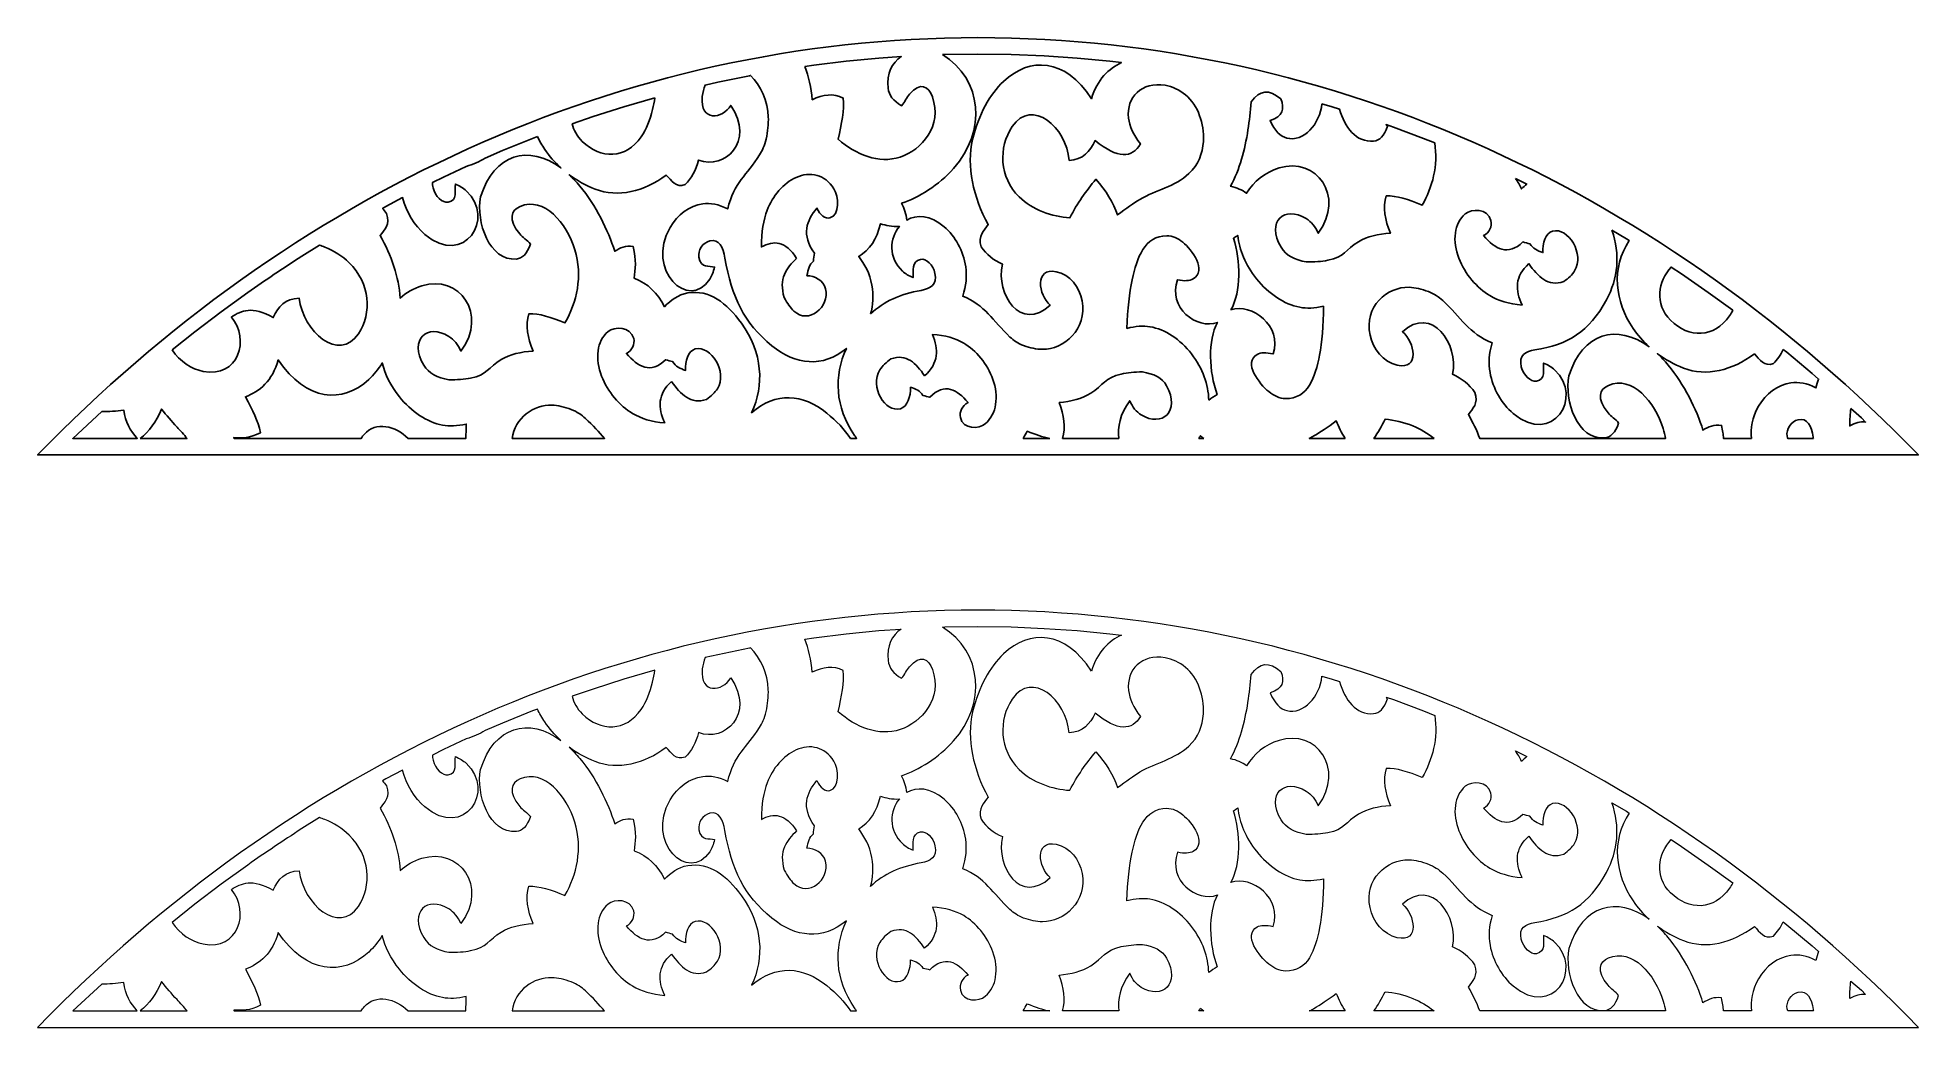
# Model space of a CAD drawing. Header units: centimetres. Extents: x -9.9 to 10.1, y 0.3 to 10.8.
import ezdxf

# ---------------------------------------------------------------- set-up
doc = ezdxf.new("R2010")
doc.units = ezdxf.units.CM
doc.header["$MEASUREMENT"] = 0
doc.layers.add('layer 1', color=7, linetype='Continuous')

msp = doc.modelspace()

# ---------------------------------------------------------------- linework, layer by layer
at = {"layer": 'layer 1', "color": 177}
for points, knots in [([(0.09668, 10.75732), (3.89691, 10.75732), (7.37987, 9.09127), (10.0542, 6.34302), (10.0542, 6.34302), (10.0542, 6.34302), (-9.86084, 6.34302), (-9.86084, 6.34302), (-9.86084, 6.34302), (-7.18651, 9.09127), (-3.70356, 10.75732), (0.09668, 10.75732)], [0, 0, 0, 0, 0.25, 0.25, 0.25, 0.25, 0.5, 0.5, 0.5, 0.5, 1, 1, 1, 1]), ([(-1.73671, 10.45198), (-1.69602, 10.34834), (-1.6722, 10.22911), (-1.65868, 10.10039), (-1.65868, 10.10039), (-1.54495, 10.15442), (-1.43446, 10.17403), (-1.33101, 10.11781), (-1.33101, 10.11781), (-1.31993, 9.99331), (-1.34432, 9.84355), (-1.38481, 9.6823), (-1.38481, 9.6823), (-1.19523, 9.51858), (-0.95533, 9.41897), (-0.72884, 9.49376), (-0.72884, 9.49376), (-0.49956, 9.56951), (-0.27754, 9.82437), (-0.38673, 10.12939), (-0.38673, 10.12939), (-0.4269, 10.24165), (-0.51124, 10.29526), (-0.63018, 10.15798), (-0.63018, 10.15798), (-0.65972, 10.12388), (-0.67954, 10.07423), (-0.71257, 10.03737), (-0.71257, 10.03737), (-0.80232, 10.08653), (-0.84627, 10.14968), (-0.85535, 10.22347), (-0.85535, 10.22347), (-0.87457, 10.37975), (-0.81181, 10.49088), (-0.7168, 10.55725), (-0.7168, 10.55725), (-0.7168, 10.55725), (-0.95334, 10.54116), (-0.95334, 10.54116), (-0.95334, 10.54116), (-0.95334, 10.54116), (-1.29922, 10.50819), (-1.29922, 10.50819), (-1.29922, 10.50819), (-1.29922, 10.50819), (-1.6429, 10.46606), (-1.6429, 10.46606), (-1.6429, 10.46606), (-1.6429, 10.46606), (-1.73671, 10.45198), (-1.73671, 10.45198)], [0, 0, 0, 0, 0.07142857, 0.07142857, 0.07142857, 0.07142857, 0.14285714, 0.14285714, 0.14285714, 0.14285714, 0.21428571, 0.21428571, 0.21428571, 0.21428571, 0.28571429, 0.28571429, 0.28571429, 0.28571429, 0.35714286, 0.35714286, 0.35714286, 0.35714286, 0.42857143, 0.42857143, 0.42857143, 0.42857143, 0.5, 0.5, 0.5, 0.5, 0.57142857, 0.57142857, 0.57142857, 0.57142857, 0.64285714, 0.64285714, 0.64285714, 0.64285714, 0.71428571, 0.71428571, 0.71428571, 0.71428571, 0.78571429, 0.78571429, 0.78571429, 0.78571429, 0.85714286, 0.85714286, 0.85714286, 0.85714286, 1, 1, 1, 1]), ([(-0.28045, 10.57808), (0.14711, 10.31637), (0.18591, 9.76502), (-0.16105, 9.37407), (-0.16105, 9.37407), (-0.31928, 9.19578), (-0.53112, 9.06607), (-0.71257, 9.00452), (-0.71257, 9.00452), (-0.686, 8.95019), (-0.66257, 8.89403), (-0.65691, 8.8273), (-0.65691, 8.8273), (-0.55374, 8.88748), (-0.41083, 8.88398), (-0.26055, 8.75585), (-0.26055, 8.75585), (-0.14346, 8.65601), (-0.05753, 8.50156), (-0.03341, 8.3341), (-0.03341, 8.3341), (-0.01925, 8.23583), (-0.02749, 8.13222), (-0.06511, 8.02159), (-0.06511, 8.02159), (0.17502, 7.92769), (0.24901, 7.76191), (0.43493, 7.5896), (0.43493, 7.5896), (0.47436, 7.55303), (0.52002, 7.52187), (0.57974, 7.49963), (0.57974, 7.49963), (0.64889, 7.47387), (0.71576, 7.46013), (0.7793, 7.45966), (0.7793, 7.45966), (1.00711, 7.45802), (1.25414, 7.67204), (1.19812, 7.97216), (1.19812, 7.97216), (1.17087, 8.11816), (1.07426, 8.2498), (0.9258, 8.2804), (0.9258, 8.2804), (0.69272, 8.32845), (0.73578, 8.03334), (0.86176, 7.9274), (0.86176, 7.9274), (0.54961, 7.63672), (0.28061, 8.04012), (0.35511, 8.36126), (0.35511, 8.36126), (0.2621, 8.40128), (0.18697, 8.46253), (0.12973, 8.54499), (0.12973, 8.54499), (0.09275, 8.66277), (0.15891, 8.71466), (0.20446, 8.77974), (0.20446, 8.77974), (0.04638, 9.06424), (-0.02696, 9.39977), (0.04001, 9.68007), (0.04001, 9.68007), (0.10346, 9.9456), (0.22167, 10.15727), (0.36682, 10.29403), (0.36682, 10.29403), (0.64389, 10.55508), (1.01917, 10.54308), (1.29907, 10.1115), (1.29907, 10.1115), (1.35674, 10.31364), (1.48357, 10.43179), (1.6155, 10.49312), (1.6155, 10.49312), (1.6155, 10.49312), (1.49257, 10.50819), (1.49257, 10.50819), (1.49257, 10.50819), (1.49257, 10.50819), (1.14669, 10.54116), (1.14669, 10.54116), (1.14669, 10.54116), (1.14669, 10.54116), (0.79869, 10.56483), (0.79869, 10.56483), (0.79869, 10.56483), (0.79869, 10.56483), (0.44865, 10.57911), (0.44865, 10.57911), (0.44865, 10.57911), (0.44865, 10.57911), (0.09668, 10.58389), (0.09668, 10.58389), (0.09668, 10.58389), (0.09668, 10.58389), (-0.2553, 10.57911), (-0.2553, 10.57911), (-0.2553, 10.57911), (-0.2553, 10.57911), (-0.28045, 10.57808), (-0.28045, 10.57808)], [0, 0, 0, 0, 0.03703704, 0.03703704, 0.03703704, 0.03703704, 0.07407407, 0.07407407, 0.07407407, 0.07407407, 0.11111111, 0.11111111, 0.11111111, 0.11111111, 0.14814815, 0.14814815, 0.14814815, 0.14814815, 0.18518519, 0.18518519, 0.18518519, 0.18518519, 0.22222222, 0.22222222, 0.22222222, 0.22222222, 0.25925926, 0.25925926, 0.25925926, 0.25925926, 0.2962963, 0.2962963, 0.2962963, 0.2962963, 0.33333333, 0.33333333, 0.33333333, 0.33333333, 0.37037037, 0.37037037, 0.37037037, 0.37037037, 0.40740741, 0.40740741, 0.40740741, 0.40740741, 0.44444444, 0.44444444, 0.44444444, 0.44444444, 0.48148148, 0.48148148, 0.48148148, 0.48148148, 0.51851852, 0.51851852, 0.51851852, 0.51851852, 0.55555556, 0.55555556, 0.55555556, 0.55555556, 0.59259259, 0.59259259, 0.59259259, 0.59259259, 0.62962963, 0.62962963, 0.62962963, 0.62962963, 0.66666667, 0.66666667, 0.66666667, 0.66666667, 0.7037037, 0.7037037, 0.7037037, 0.7037037, 0.74074074, 0.74074074, 0.74074074, 0.74074074, 0.77777778, 0.77777778, 0.77777778, 0.77777778, 0.81481481, 0.81481481, 0.81481481, 0.81481481, 0.85185185, 0.85185185, 0.85185185, 0.85185185, 0.88888889, 0.88888889, 0.88888889, 0.88888889, 0.92592593, 0.92592593, 0.92592593, 0.92592593, 1, 1, 1, 1]), ([(-1.2517, 6.51644), (-1.31801, 6.61343), (-1.40077, 6.70153), (-1.50524, 6.78569), (-1.50524, 6.78569), (-1.75683, 6.98835), (-2.04626, 7.01175), (-2.30015, 6.78787), (-2.30015, 6.78787), (-2.16407, 7.08054), (-2.18328, 7.42297), (-2.40808, 7.73597), (-2.40808, 7.73597), (-2.56355, 7.95239), (-2.75167, 8.09336), (-2.97471, 8.05556), (-2.97471, 8.05556), (-3.08006, 8.03769), (-3.15667, 7.98005), (-3.2246, 7.91039), (-3.2246, 7.91039), (-3.29348, 8.05501), (-3.39968, 8.15532), (-3.54319, 8.21133), (-3.54319, 8.21133), (-3.5319, 8.30624), (-3.5199, 8.40033), (-3.5536, 8.54728), (-3.5536, 8.54728), (-3.63419, 8.56158), (-3.69374, 8.53242), (-3.75031, 8.49702), (-3.75031, 8.49702), (-3.81957, 8.71959), (-3.95046, 8.98369), (-4.11863, 9.18697), (-4.11863, 9.18697), (-4.15546, 9.2315), (-4.19335, 9.27148), (-4.23189, 9.30694), (-4.23189, 9.30694), (-4.14953, 9.24578), (-4.05707, 9.19392), (-3.9562, 9.15438), (-3.9562, 9.15438), (-3.71665, 9.06047), (-3.43776, 9.13036), (-3.20622, 9.30353), (-3.20622, 9.30353), (-3.14906, 9.24609), (-3.10196, 9.16486), (-3.00464, 9.20275), (-3.00464, 9.20275), (-2.93811, 9.2665), (-2.89037, 9.35257), (-2.86142, 9.46099), (-2.86142, 9.46099), (-2.58707, 9.35605), (-2.26106, 9.65484), (-2.52191, 10.04047), (-2.52191, 10.04047), (-2.6047, 9.89627), (-2.85108, 9.86027), (-2.82256, 10.13462), (-2.82256, 10.13462), (-2.81794, 10.17901), (-2.80766, 10.21909), (-2.79289, 10.2546), (-2.79289, 10.2546), (-2.79289, 10.2546), (-2.65983, 10.2856), (-2.65983, 10.2856), (-2.65983, 10.2856), (-2.65983, 10.2856), (-2.32329, 10.35465), (-2.32329, 10.35465), (-2.32329, 10.35465), (-2.32329, 10.35465), (-2.31122, 10.3568), (-2.31122, 10.3568), (-2.31122, 10.3568), (-2.20131, 10.25409), (-2.12983, 10.08027), (-2.12368, 9.91854), (-2.12368, 9.91854), (-2.12082, 9.8431), (-2.12896, 9.7644), (-2.14712, 9.68359), (-2.14712, 9.68359), (-2.16279, 9.61381), (-2.18671, 9.56117), (-2.21547, 9.51623), (-2.21547, 9.51623), (-2.3511, 9.30427), (-2.48696, 9.22489), (-2.55374, 8.94451), (-2.55374, 8.94451), (-2.64886, 8.99487), (-2.73657, 9.00996), (-2.81862, 8.99817), (-2.81862, 8.99817), (-2.95845, 8.97812), (-3.08415, 8.88399), (-3.16225, 8.75004), (-3.16225, 8.75004), (-3.42638, 8.29703), (-2.96444, 7.86009), (-2.7443, 8.20172), (-2.7443, 8.20172), (-2.72251, 8.23554), (-2.70493, 8.27781), (-2.69328, 8.32946), (-2.69328, 8.32946), (-2.75014, 8.34723), (-2.836, 8.31089), (-2.85901, 8.43333), (-2.85901, 8.43333), (-2.8728, 8.50667), (-2.81597, 8.59), (-2.74239, 8.60789), (-2.74239, 8.60789), (-2.64203, 8.63229), (-2.60356, 8.53942), (-2.5834, 8.4246), (-2.5834, 8.4246), (-2.51094, 8.01246), (-2.38417, 7.74075), (-2.08547, 7.49776), (-2.08547, 7.49776), (-1.83423, 7.29338), (-1.54817, 7.26209), (-1.29746, 7.46926), (-1.29746, 7.46926), (-1.43056, 7.17948), (-1.41802, 6.84751), (-1.21132, 6.54859), (-1.21132, 6.54859), (-1.20377, 6.53766), (-1.19612, 6.52694), (-1.18838, 6.51644), (-1.18838, 6.51644), (-1.18838, 6.51644), (-1.2517, 6.51644), (-1.2517, 6.51644)], [0, 0, 0, 0, 0.02702703, 0.02702703, 0.02702703, 0.02702703, 0.05405405, 0.05405405, 0.05405405, 0.05405405, 0.08108108, 0.08108108, 0.08108108, 0.08108108, 0.10810811, 0.10810811, 0.10810811, 0.10810811, 0.13513514, 0.13513514, 0.13513514, 0.13513514, 0.16216216, 0.16216216, 0.16216216, 0.16216216, 0.18918919, 0.18918919, 0.18918919, 0.18918919, 0.21621622, 0.21621622, 0.21621622, 0.21621622, 0.24324324, 0.24324324, 0.24324324, 0.24324324, 0.27027027, 0.27027027, 0.27027027, 0.27027027, 0.2972973, 0.2972973, 0.2972973, 0.2972973, 0.32432432, 0.32432432, 0.32432432, 0.32432432, 0.35135135, 0.35135135, 0.35135135, 0.35135135, 0.37837838, 0.37837838, 0.37837838, 0.37837838, 0.40540541, 0.40540541, 0.40540541, 0.40540541, 0.43243243, 0.43243243, 0.43243243, 0.43243243, 0.45945946, 0.45945946, 0.45945946, 0.45945946, 0.48648649, 0.48648649, 0.48648649, 0.48648649, 0.51351351, 0.51351351, 0.51351351, 0.51351351, 0.54054054, 0.54054054, 0.54054054, 0.54054054, 0.56756757, 0.56756757, 0.56756757, 0.56756757, 0.59459459, 0.59459459, 0.59459459, 0.59459459, 0.62162162, 0.62162162, 0.62162162, 0.62162162, 0.64864865, 0.64864865, 0.64864865, 0.64864865, 0.67567568, 0.67567568, 0.67567568, 0.67567568, 0.7027027, 0.7027027, 0.7027027, 0.7027027, 0.72972973, 0.72972973, 0.72972973, 0.72972973, 0.75675676, 0.75675676, 0.75675676, 0.75675676, 0.78378378, 0.78378378, 0.78378378, 0.78378378, 0.81081081, 0.81081081, 0.81081081, 0.81081081, 0.83783784, 0.83783784, 0.83783784, 0.83783784, 0.86486486, 0.86486486, 0.86486486, 0.86486486, 0.89189189, 0.89189189, 0.89189189, 0.89189189, 0.91891892, 0.91891892, 0.91891892, 0.91891892, 0.94594595, 0.94594595, 0.94594595, 0.94594595, 1, 1, 1, 1]), ([(1.06214, 9.45867), (1.2051, 9.46742), (1.28515, 9.55088), (1.33668, 9.66829), (1.33668, 9.66829), (1.5772, 9.47194), (1.72785, 9.48208), (1.81701, 9.63354), (1.81701, 9.63354), (1.74047, 9.72642), (1.70063, 9.82077), (1.69052, 9.90705), (1.69052, 9.90705), (1.66468, 10.12755), (1.83296, 10.29555), (2.07886, 10.25295), (2.07886, 10.25295), (2.23015, 10.22671), (2.38041, 10.11425), (2.4434, 9.9317), (2.4434, 9.9317), (2.47185, 9.84928), (2.48937, 9.75891), (2.48309, 9.65994), (2.48309, 9.65994), (2.47479, 9.52931), (2.42896, 9.41368), (2.3301, 9.3192), (2.3301, 9.3192), (2.18397, 9.17956), (1.97983, 9.14753), (1.81132, 9.04495), (1.81132, 9.04495), (1.74429, 9.00414), (1.66724, 8.95145), (1.57521, 8.88097), (1.57521, 8.88097), (1.52924, 9.01256), (1.45251, 9.13867), (1.34503, 9.2593), (1.34503, 9.2593), (1.24183, 9.13679), (1.14681, 9.00458), (1.06977, 8.85101), (1.06977, 8.85101), (0.97447, 8.85784), (0.87865, 8.87637), (0.78199, 8.91443), (0.78199, 8.91443), (0.68971, 8.95078), (0.60286, 9.00247), (0.53208, 9.07256), (0.53208, 9.07256), (0.32376, 9.27882), (0.30924, 9.59689), (0.45957, 9.81718), (0.45957, 9.81718), (0.66813, 10.12275), (1.03332, 9.8106), (1.06214, 9.45867)], [0, 0, 0, 0, 0.0625, 0.0625, 0.0625, 0.0625, 0.125, 0.125, 0.125, 0.125, 0.1875, 0.1875, 0.1875, 0.1875, 0.25, 0.25, 0.25, 0.25, 0.3125, 0.3125, 0.3125, 0.3125, 0.375, 0.375, 0.375, 0.375, 0.4375, 0.4375, 0.4375, 0.4375, 0.5, 0.5, 0.5, 0.5, 0.5625, 0.5625, 0.5625, 0.5625, 0.625, 0.625, 0.625, 0.625, 0.6875, 0.6875, 0.6875, 0.6875, 0.75, 0.75, 0.75, 0.75, 0.8125, 0.8125, 0.8125, 0.8125, 0.875, 0.875, 0.875, 0.875, 1, 1, 1, 1]), ([(3.73901, 10.05755), (3.71792, 9.84315), (3.54292, 9.64896), (3.36538, 9.6945), (3.36538, 9.6945), (3.29966, 9.71138), (3.23729, 9.76798), (3.18947, 9.88179), (3.18947, 9.88179), (3.32325, 9.92386), (3.34708, 10.00361), (3.30271, 10.10863), (3.30271, 10.10863), (3.18254, 10.21596), (3.07842, 10.20525), (2.99036, 10.07651), (2.99036, 10.07651), (2.98123, 9.97693), (2.97022, 9.87833), (2.95514, 9.78188), (2.95514, 9.78188), (2.9217, 9.56787), (2.8682, 9.36441), (2.7705, 9.18413), (2.7705, 9.18413), (2.83651, 9.17075), (2.89247, 9.14545), (2.94105, 9.11137), (2.94105, 9.11137), (3.01702, 9.2359), (3.13461, 9.33217), (3.28507, 9.3789), (3.28507, 9.3789), (3.67816, 9.50098), (3.9886, 9.08151), (3.69961, 8.68852), (3.69961, 8.68852), (3.66853, 8.75628), (3.62667, 8.80866), (3.57146, 8.84262), (3.57146, 8.84262), (3.34122, 8.98418), (3.14545, 8.8148), (3.30552, 8.53897), (3.30552, 8.53897), (3.35604, 8.45189), (3.45072, 8.40552), (3.57232, 8.38403), (3.57232, 8.38403), (3.65718, 8.38335), (3.7337, 8.38895), (3.8018, 8.40144), (3.8018, 8.40144), (3.97491, 8.43321), (3.99044, 8.51723), (4.12509, 8.5979), (4.12509, 8.5979), (4.21928, 8.6543), (4.33503, 8.67983), (4.46311, 8.68771), (4.46311, 8.68771), (4.40634, 8.82834), (4.37959, 8.96256), (4.41907, 9.08272), (4.41907, 9.08272), (4.52575, 9.08686), (4.6574, 9.04653), (4.80042, 8.98599), (4.80042, 8.98599), (4.90776, 9.17153), (4.97078, 9.40531), (4.93245, 9.64373), (4.93245, 9.64373), (4.93245, 9.64373), (4.8156, 9.691), (4.8156, 9.691), (4.8156, 9.691), (4.8156, 9.691), (4.49573, 9.81104), (4.49573, 9.81104), (4.49573, 9.81104), (4.49573, 9.81104), (4.41771, 9.83806), (4.41771, 9.83806), (4.41771, 9.83806), (4.42329, 9.83229), (4.42873, 9.82627), (4.43394, 9.81992), (4.43394, 9.81992), (4.39936, 9.7157), (4.34864, 9.66754), (4.28564, 9.66207), (4.28564, 9.66207), (4.10134, 9.64608), (3.97765, 9.81161), (3.92539, 10.00144), (3.92539, 10.00144), (3.92539, 10.00144), (3.84708, 10.02631), (3.84708, 10.02631), (3.84708, 10.02631), (3.84708, 10.02631), (3.73901, 10.05755), (3.73901, 10.05755)], [0, 0, 0, 0, 0.03703704, 0.03703704, 0.03703704, 0.03703704, 0.07407407, 0.07407407, 0.07407407, 0.07407407, 0.11111111, 0.11111111, 0.11111111, 0.11111111, 0.14814815, 0.14814815, 0.14814815, 0.14814815, 0.18518519, 0.18518519, 0.18518519, 0.18518519, 0.22222222, 0.22222222, 0.22222222, 0.22222222, 0.25925926, 0.25925926, 0.25925926, 0.25925926, 0.2962963, 0.2962963, 0.2962963, 0.2962963, 0.33333333, 0.33333333, 0.33333333, 0.33333333, 0.37037037, 0.37037037, 0.37037037, 0.37037037, 0.40740741, 0.40740741, 0.40740741, 0.40740741, 0.44444444, 0.44444444, 0.44444444, 0.44444444, 0.48148148, 0.48148148, 0.48148148, 0.48148148, 0.51851852, 0.51851852, 0.51851852, 0.51851852, 0.55555556, 0.55555556, 0.55555556, 0.55555556, 0.59259259, 0.59259259, 0.59259259, 0.59259259, 0.62962963, 0.62962963, 0.62962963, 0.62962963, 0.66666667, 0.66666667, 0.66666667, 0.66666667, 0.7037037, 0.7037037, 0.7037037, 0.7037037, 0.74074074, 0.74074074, 0.74074074, 0.74074074, 0.77777778, 0.77777778, 0.77777778, 0.77777778, 0.81481481, 0.81481481, 0.81481481, 0.81481481, 0.85185185, 0.85185185, 0.85185185, 0.85185185, 0.88888889, 0.88888889, 0.88888889, 0.88888889, 0.92592593, 0.92592593, 0.92592593, 0.92592593, 1, 1, 1, 1]), ([(-3.32565, 10.12117), (-3.33151, 10.07956), (-3.33928, 10.03794), (-3.34927, 9.99633), (-3.34927, 9.99633), (-3.37516, 9.88858), (-3.41425, 9.7881), (-3.46968, 9.70762), (-3.46968, 9.70762), (-3.63274, 9.4708), (-3.89993, 9.46985), (-4.09321, 9.65969), (-4.09321, 9.65969), (-4.15117, 9.71663), (-4.18511, 9.7808), (-4.19983, 9.84655), (-4.19983, 9.84655), (-4.19983, 9.84655), (-3.97951, 9.92284), (-3.97951, 9.92284), (-3.97951, 9.92284), (-3.97951, 9.92284), (-3.65374, 10.02631), (-3.65374, 10.02631), (-3.65374, 10.02631), (-3.65374, 10.02631), (-3.32565, 10.12117), (-3.32565, 10.12117)], [0, 0, 0, 0, 0.125, 0.125, 0.125, 0.125, 0.25, 0.25, 0.25, 0.25, 0.375, 0.375, 0.375, 0.375, 0.5, 0.5, 0.5, 0.5, 0.625, 0.625, 0.625, 0.625, 0.75, 0.75, 0.75, 0.75, 1, 1, 1, 1]), ([(-4.5691, 9.71095), (-4.54669, 9.66393), (-4.5203, 9.61809), (-4.49014, 9.57397), (-4.49014, 9.57397), (-4.44252, 9.50433), (-4.38561, 9.43895), (-4.32052, 9.37979), (-4.32052, 9.37979), (-4.66027, 9.62666), (-5.02704, 9.5321), (-5.17006, 9.07212), (-5.17006, 9.07212), (-5.22051, 8.81064), (-5.08047, 8.39021), (-4.79173, 8.41526), (-4.79173, 8.41526), (-4.72873, 8.42073), (-4.67801, 8.4689), (-4.64344, 8.57311), (-4.64344, 8.57311), (-4.67823, 8.61552), (-4.72292, 8.643), (-4.75502, 8.681), (-4.75502, 8.681), (-4.88424, 8.83403), (-4.84534, 8.93144), (-4.75182, 8.97144), (-4.75182, 8.97144), (-4.49772, 9.08016), (-4.25771, 8.79461), (-4.17194, 8.51351), (-4.17194, 8.51351), (-4.08722, 8.23586), (-4.15215, 7.95493), (-4.27695, 7.73918), (-4.27695, 7.73918), (-4.41997, 7.79972), (-4.55163, 7.84005), (-4.65831, 7.8359), (-4.65831, 7.8359), (-4.69779, 7.71575), (-4.67104, 7.58154), (-4.61427, 7.4409), (-4.61427, 7.4409), (-4.74234, 7.43302), (-4.8581, 7.40749), (-4.95229, 7.35109), (-4.95229, 7.35109), (-5.08693, 7.27042), (-5.10247, 7.18641), (-5.27558, 7.15464), (-5.27558, 7.15464), (-5.34367, 7.14215), (-5.4202, 7.13654), (-5.50505, 7.13721), (-5.50505, 7.13721), (-5.62666, 7.1587), (-5.72133, 7.20508), (-5.77186, 7.29217), (-5.77186, 7.29217), (-5.93193, 7.56799), (-5.73616, 7.73737), (-5.50592, 7.59581), (-5.50592, 7.59581), (-5.45071, 7.56186), (-5.40885, 7.50947), (-5.37777, 7.44172), (-5.37777, 7.44172), (-5.08877, 7.8347), (-5.39921, 8.25417), (-5.79231, 8.13209), (-5.79231, 8.13209), (-5.88083, 8.1046), (-5.95795, 8.05991), (-6.02195, 8.00247), (-6.02195, 8.00247), (-6.03465, 8.22128), (-6.11284, 8.45461), (-6.23459, 8.66275), (-6.23459, 8.66275), (-6.18999, 8.7272), (-6.12391, 8.77782), (-6.16527, 8.89755), (-6.16527, 8.89755), (-6.17893, 8.9165), (-6.19347, 8.9344), (-6.20889, 8.95124), (-6.20889, 8.95124), (-6.20889, 8.95124), (-6.17353, 8.97096), (-6.17353, 8.97096), (-6.17353, 8.97096), (-6.17353, 8.97096), (-5.99616, 9.06424), (-5.99616, 9.06424), (-5.99616, 9.06424), (-5.95959, 8.91077), (-5.87245, 8.76994), (-5.75986, 8.67481), (-5.75986, 8.67481), (-5.34477, 8.32405), (-5.0078, 8.84694), (-5.32268, 9.13662), (-5.32268, 9.13662), (-5.35385, 9.16531), (-5.39195, 9.18954), (-5.43765, 9.20735), (-5.43765, 9.20735), (-5.44798, 9.14033), (-5.40898, 9.03449), (-5.51282, 9.01585), (-5.51282, 9.01585), (-5.57501, 9.00469), (-5.65209, 9.07913), (-5.67407, 9.16885), (-5.67407, 9.16885), (-5.67916, 9.18966), (-5.68115, 9.20807), (-5.68049, 9.22438), (-5.68049, 9.22438), (-5.68049, 9.22438), (-5.56299, 9.28253), (-5.56299, 9.28253), (-5.56299, 9.28253), (-5.56299, 9.28253), (-5.32259, 9.39416), (-5.32259, 9.39416), (-5.32259, 9.39416), (-5.24995, 9.41712), (-5.18363, 9.44618), (-5.1224, 9.4832), (-5.1224, 9.4832), (-5.1224, 9.4832), (-4.93904, 9.56283), (-4.93904, 9.56283), (-4.93904, 9.56283), (-4.93904, 9.56283), (-4.62225, 9.691), (-4.62225, 9.691), (-4.62225, 9.691), (-4.62225, 9.691), (-4.5691, 9.71095), (-4.5691, 9.71095)], [0, 0, 0, 0, 0.02702703, 0.02702703, 0.02702703, 0.02702703, 0.05405405, 0.05405405, 0.05405405, 0.05405405, 0.08108108, 0.08108108, 0.08108108, 0.08108108, 0.10810811, 0.10810811, 0.10810811, 0.10810811, 0.13513514, 0.13513514, 0.13513514, 0.13513514, 0.16216216, 0.16216216, 0.16216216, 0.16216216, 0.18918919, 0.18918919, 0.18918919, 0.18918919, 0.21621622, 0.21621622, 0.21621622, 0.21621622, 0.24324324, 0.24324324, 0.24324324, 0.24324324, 0.27027027, 0.27027027, 0.27027027, 0.27027027, 0.2972973, 0.2972973, 0.2972973, 0.2972973, 0.32432432, 0.32432432, 0.32432432, 0.32432432, 0.35135135, 0.35135135, 0.35135135, 0.35135135, 0.37837838, 0.37837838, 0.37837838, 0.37837838, 0.40540541, 0.40540541, 0.40540541, 0.40540541, 0.43243243, 0.43243243, 0.43243243, 0.43243243, 0.45945946, 0.45945946, 0.45945946, 0.45945946, 0.48648649, 0.48648649, 0.48648649, 0.48648649, 0.51351351, 0.51351351, 0.51351351, 0.51351351, 0.54054054, 0.54054054, 0.54054054, 0.54054054, 0.56756757, 0.56756757, 0.56756757, 0.56756757, 0.59459459, 0.59459459, 0.59459459, 0.59459459, 0.62162162, 0.62162162, 0.62162162, 0.62162162, 0.64864865, 0.64864865, 0.64864865, 0.64864865, 0.67567568, 0.67567568, 0.67567568, 0.67567568, 0.7027027, 0.7027027, 0.7027027, 0.7027027, 0.72972973, 0.72972973, 0.72972973, 0.72972973, 0.75675676, 0.75675676, 0.75675676, 0.75675676, 0.78378378, 0.78378378, 0.78378378, 0.78378378, 0.81081081, 0.81081081, 0.81081081, 0.81081081, 0.83783784, 0.83783784, 0.83783784, 0.83783784, 0.86486486, 0.86486486, 0.86486486, 0.86486486, 0.89189189, 0.89189189, 0.89189189, 0.89189189, 0.91891892, 0.91891892, 0.91891892, 0.91891892, 0.94594595, 0.94594595, 0.94594595, 0.94594595, 1, 1, 1, 1]), ([(-1.82355, 8.42196), (-1.94375, 8.60641), (-2.06874, 8.61456), (-2.19592, 8.54255), (-2.19592, 8.54255), (-2.19622, 8.70401), (-2.17402, 8.83026), (-2.13593, 8.93155), (-2.13593, 8.93155), (-2.07979, 9.08077), (-1.96326, 9.21868), (-1.828, 9.27871), (-1.828, 9.27871), (-1.75715, 9.31016), (-1.68113, 9.32022), (-1.60598, 9.29937), (-1.60598, 9.29937), (-1.53975, 9.28097), (-1.47925, 9.2362), (-1.42953, 9.15907), (-1.42953, 9.15907), (-1.37767, 9.07864), (-1.36454, 8.87555), (-1.47061, 8.84915), (-1.47061, 8.84915), (-1.51994, 8.8369), (-1.57883, 8.87938), (-1.60916, 8.95344), (-1.60916, 8.95344), (-1.71994, 8.82105), (-1.7758, 8.67417), (-1.63549, 8.47556), (-1.63549, 8.47556), (-1.63925, 8.44727), (-1.64302, 8.41899), (-1.64676, 8.3907), (-1.64676, 8.3907), (-1.68684, 8.36085), (-1.70241, 8.30192), (-1.71447, 8.23885), (-1.71447, 8.23885), (-1.63518, 8.23729), (-1.53949, 8.18932), (-1.51762, 8.10083), (-1.51762, 8.10083), (-1.46895, 7.90403), (-1.69749, 7.72049), (-1.85259, 7.86354), (-1.85259, 7.86354), (-1.88946, 7.89754), (-1.92353, 7.94594), (-1.9552, 8.00661), (-1.9552, 8.00661), (-2.01623, 8.20737), (-1.93037, 8.3209), (-1.82355, 8.42196)], [0, 0, 0, 0, 0.06666667, 0.06666667, 0.06666667, 0.06666667, 0.13333333, 0.13333333, 0.13333333, 0.13333333, 0.2, 0.2, 0.2, 0.2, 0.26666667, 0.26666667, 0.26666667, 0.26666667, 0.33333333, 0.33333333, 0.33333333, 0.33333333, 0.4, 0.4, 0.4, 0.4, 0.46666667, 0.46666667, 0.46666667, 0.46666667, 0.53333333, 0.53333333, 0.53333333, 0.53333333, 0.6, 0.6, 0.6, 0.6, 0.66666667, 0.66666667, 0.66666667, 0.66666667, 0.73333333, 0.73333333, 0.73333333, 0.73333333, 0.8, 0.8, 0.8, 0.8, 0.86666667, 0.86666667, 0.86666667, 0.86666667, 1, 1, 1, 1]), ([(5.7867, 9.2675), (5.8116, 9.23416), (5.83364, 9.19739), (5.85278, 9.1572), (5.85278, 9.1572), (5.87019, 9.17506), (5.88816, 9.19213), (5.90705, 9.20794), (5.90705, 9.20794), (5.90705, 9.20794), (5.7867, 9.2675), (5.7867, 9.2675)], [0, 0, 0, 0, 0.25, 0.25, 0.25, 0.25, 0.5, 0.5, 0.5, 0.5, 1, 1, 1, 1]), ([(-1.04237, 7.83336), (-0.89793, 7.97024), (-0.72681, 8.04176), (-0.50555, 8.0836), (-0.50555, 8.0836), (-0.40966, 8.1017), (-0.33323, 8.14271), (-0.359, 8.26341), (-0.359, 8.26341), (-0.37787, 8.35191), (-0.45113, 8.42384), (-0.51234, 8.41119), (-0.51234, 8.41119), (-0.61453, 8.39009), (-0.57944, 8.28603), (-0.59152, 8.21927), (-0.59152, 8.21927), (-0.63573, 8.23579), (-0.67231, 8.25888), (-0.70199, 8.28656), (-0.70199, 8.28656), (-0.8548, 8.42911), (-0.83993, 8.63603), (-0.73619, 8.7599), (-0.73619, 8.7599), (-0.81505, 8.75512), (-0.87588, 8.77175), (-0.93706, 8.78796), (-0.93706, 8.78796), (-0.97372, 8.62576), (-1.05014, 8.51076), (-1.16634, 8.44298), (-1.16634, 8.44298), (-1.10316, 8.35797), (-1.04942, 8.26388), (-1.02695, 8.13975), (-1.02695, 8.13975), (-1.00667, 8.02775), (-1.01406, 7.92593), (-1.04237, 7.83336)], [0, 0, 0, 0, 0.09090909, 0.09090909, 0.09090909, 0.09090909, 0.18181818, 0.18181818, 0.18181818, 0.18181818, 0.27272727, 0.27272727, 0.27272727, 0.27272727, 0.36363636, 0.36363636, 0.36363636, 0.36363636, 0.45454545, 0.45454545, 0.45454545, 0.45454545, 0.54545455, 0.54545455, 0.54545455, 0.54545455, 0.63636364, 0.63636364, 0.63636364, 0.63636364, 0.72727273, 0.72727273, 0.72727273, 0.72727273, 0.81818182, 0.81818182, 0.81818182, 0.81818182, 1, 1, 1, 1]), ([(5.92907, 8.36594), (5.7802, 8.2351), (5.78421, 8.0855), (5.85772, 7.92737), (5.85772, 7.92737), (5.71813, 7.93892), (5.607, 7.9749), (5.51604, 8.02812), (5.51604, 8.02812), (5.38204, 8.10657), (5.25249, 8.25675), (5.18861, 8.42371), (5.18861, 8.42371), (5.15516, 8.51117), (5.13972, 8.60325), (5.15112, 8.69201), (5.15112, 8.69201), (5.16117, 8.77024), (5.19452, 8.83964), (5.25683, 8.89371), (5.25683, 8.89371), (5.32179, 8.9501), (5.49625, 8.95091), (5.52845, 8.82151), (5.52845, 8.82151), (5.54342, 8.76133), (5.51188, 8.6937), (5.45053, 8.66272), (5.45053, 8.66272), (5.5748, 8.51985), (5.70675, 8.4419), (5.86609, 8.59587), (5.86609, 8.59587), (5.89089, 8.58926), (5.91567, 8.58266), (5.94047, 8.57606), (5.94047, 8.57606), (5.96983, 8.52571), (6.02215, 8.50266), (6.07776, 8.48352), (6.07776, 8.48352), (6.0721, 8.57869), (6.10512, 8.69014), (6.17971, 8.7099), (6.17971, 8.7099), (6.34558, 8.75388), (6.5245, 8.46574), (6.41452, 8.2899), (6.41452, 8.2899), (6.38838, 8.24811), (6.34954, 8.21074), (6.29987, 8.17715), (6.29987, 8.17715), (6.13167, 8.11861), (6.0259, 8.23014), (5.92907, 8.36594)], [0, 0, 0, 0, 0.06666667, 0.06666667, 0.06666667, 0.06666667, 0.13333333, 0.13333333, 0.13333333, 0.13333333, 0.2, 0.2, 0.2, 0.2, 0.26666667, 0.26666667, 0.26666667, 0.26666667, 0.33333333, 0.33333333, 0.33333333, 0.33333333, 0.4, 0.4, 0.4, 0.4, 0.46666667, 0.46666667, 0.46666667, 0.46666667, 0.53333333, 0.53333333, 0.53333333, 0.53333333, 0.6, 0.6, 0.6, 0.6, 0.66666667, 0.66666667, 0.66666667, 0.66666667, 0.73333333, 0.73333333, 0.73333333, 0.73333333, 0.8, 0.8, 0.8, 0.8, 0.86666667, 0.86666667, 0.86666667, 0.86666667, 1, 1, 1, 1]), ([(2.54042, 6.92286), (2.56827, 6.94448), (2.59845, 6.96446), (2.63046, 6.98316), (2.63046, 6.98316), (2.54063, 7.22037), (2.52862, 7.55181), (2.63209, 7.74409), (2.63209, 7.74409), (2.41499, 7.66282), (2.10177, 7.89991), (2.2103, 8.1956), (2.2103, 8.1956), (2.28248, 8.18013), (2.33712, 8.18317), (2.37418, 8.2047), (2.37418, 8.2047), (2.52887, 8.29458), (2.36005, 8.51364), (2.26611, 8.59195), (2.26611, 8.59195), (2.21346, 8.63583), (2.15705, 8.66039), (2.09594, 8.66054), (2.09594, 8.66054), (1.86081, 8.66112), (1.77852, 8.42625), (1.7291, 8.19582), (1.7291, 8.19582), (1.6992, 8.05639), (1.67981, 7.88637), (1.67272, 7.68047), (1.67272, 7.68047), (1.76627, 7.70578), (1.84649, 7.70927), (1.91777, 7.69818), (1.91777, 7.69818), (2.07844, 7.67318), (2.239, 7.5632), (2.3572, 7.411), (2.3572, 7.411), (2.47725, 7.2564), (2.53487, 7.08585), (2.54042, 6.92286)], [0, 0, 0, 0, 0.08333333, 0.08333333, 0.08333333, 0.08333333, 0.16666667, 0.16666667, 0.16666667, 0.16666667, 0.25, 0.25, 0.25, 0.25, 0.33333333, 0.33333333, 0.33333333, 0.33333333, 0.41666667, 0.41666667, 0.41666667, 0.41666667, 0.5, 0.5, 0.5, 0.5, 0.58333333, 0.58333333, 0.58333333, 0.58333333, 0.66666667, 0.66666667, 0.66666667, 0.66666667, 0.75, 0.75, 0.75, 0.75, 0.83333333, 0.83333333, 0.83333333, 0.83333333, 1, 1, 1, 1]), ([(2.77489, 7.87644), (2.99441, 7.95364), (3.32272, 7.70619), (3.22055, 7.41047), (3.22055, 7.41047), (3.14627, 7.42793), (3.0905, 7.42628), (3.05326, 7.40552), (3.05326, 7.40552), (2.89781, 7.31889), (3.07702, 7.09362), (3.17544, 7.01221), (3.17544, 7.01221), (3.2306, 6.9666), (3.289, 6.94038), (3.3515, 6.93864), (3.3515, 6.93864), (3.59191, 6.93196), (3.66897, 7.16669), (3.71254, 7.39778), (3.71254, 7.39778), (3.73891, 7.53762), (3.75362, 7.70856), (3.75466, 7.91602), (3.75466, 7.91602), (3.65977, 7.89291), (3.57786, 7.89147), (3.50464, 7.90451), (3.50464, 7.90451), (3.3396, 7.93388), (3.17212, 8.04894), (3.04669, 8.20549), (3.04669, 8.20549), (2.92885, 8.35256), (2.86522, 8.51201), (2.84794, 8.66527), (2.84794, 8.66527), (2.83259, 8.65466), (2.81672, 8.64441), (2.80038, 8.63448), (2.80038, 8.63448), (2.88176, 8.40017), (2.88341, 8.06946), (2.77489, 7.87644)], [0, 0, 0, 0, 0.08333333, 0.08333333, 0.08333333, 0.08333333, 0.16666667, 0.16666667, 0.16666667, 0.16666667, 0.25, 0.25, 0.25, 0.25, 0.33333333, 0.33333333, 0.33333333, 0.33333333, 0.41666667, 0.41666667, 0.41666667, 0.41666667, 0.5, 0.5, 0.5, 0.5, 0.58333333, 0.58333333, 0.58333333, 0.58333333, 0.66666667, 0.66666667, 0.66666667, 0.66666667, 0.75, 0.75, 0.75, 0.75, 0.83333333, 0.83333333, 0.83333333, 0.83333333, 1, 1, 1, 1]), ([(6.80895, 8.71996), (6.89976, 8.46633), (6.87253, 8.20795), (6.75141, 7.98313), (6.75141, 7.98313), (6.56771, 7.64211), (6.34395, 7.5098), (5.99397, 7.45309), (5.99397, 7.45309), (5.89648, 7.43731), (5.81957, 7.39794), (5.84955, 7.27554), (5.84955, 7.27554), (5.87152, 7.18581), (5.9486, 7.11139), (6.0108, 7.12255), (6.0108, 7.12255), (6.11465, 7.14118), (6.07563, 7.24703), (6.08597, 7.31405), (6.08597, 7.31405), (6.13166, 7.29624), (6.16977, 7.272), (6.20094, 7.24332), (6.20094, 7.24332), (6.51582, 6.95364), (6.17884, 6.43074), (5.76376, 6.7815), (5.76376, 6.7815), (5.64102, 6.88521), (5.5485, 7.0432), (5.51879, 7.2127), (5.51879, 7.2127), (5.50135, 7.31216), (5.50664, 7.41644), (5.54178, 7.52702), (5.54178, 7.52702), (5.29342, 7.62793), (5.21277, 7.79702), (5.01748, 7.97562), (5.01748, 7.97562), (4.97607, 8.0135), (4.92844, 8.04611), (4.86672, 8.07008), (4.86672, 8.07008), (4.79524, 8.09785), (4.72645, 8.11344), (4.66147, 8.11555), (4.66147, 8.11555), (4.4285, 8.12312), (4.18238, 7.91368), (4.24871, 7.60958), (4.24871, 7.60958), (4.28097, 7.46164), (4.38372, 7.32638), (4.53644, 7.29168), (4.53644, 7.29168), (4.77619, 7.23719), (4.72327, 7.53591), (4.59126, 7.646), (4.59126, 7.646), (4.90166, 7.93105), (5.18886, 7.51729), (5.12237, 7.19537), (5.12237, 7.19537), (5.21868, 7.15259), (5.29734, 7.08888), (5.35834, 7.00424), (5.35834, 7.00424), (5.39971, 6.88451), (5.33363, 6.8339), (5.28902, 6.76944), (5.28902, 6.76944), (5.33657, 6.68816), (5.37746, 6.60304), (5.41041, 6.51644), (5.41041, 6.51644), (5.41041, 6.51644), (7.37652, 6.51644), (7.37652, 6.51644), (7.37652, 6.51644), (7.37045, 6.55099), (7.36223, 6.58562), (7.35168, 6.6202), (7.35168, 6.6202), (7.26591, 6.9013), (7.0259, 7.18686), (6.7718, 7.07813), (6.7718, 7.07813), (6.67828, 7.03813), (6.63937, 6.94073), (6.7686, 6.78769), (6.7686, 6.78769), (6.8007, 6.74969), (6.84538, 6.72221), (6.88018, 6.67981), (6.88018, 6.67981), (6.8456, 6.57559), (6.79488, 6.52743), (6.73188, 6.52195), (6.73188, 6.52195), (6.44314, 6.4969), (6.30311, 6.91733), (6.35356, 7.17881), (6.35356, 7.17881), (6.49658, 7.63879), (6.86334, 7.73336), (7.2031, 7.48648), (7.2031, 7.48648), (7.13801, 7.54564), (7.08109, 7.61103), (7.03348, 7.68066), (7.03348, 7.68066), (6.83893, 7.96525), (6.79983, 8.32068), (6.99255, 8.61076), (6.99255, 8.61076), (6.99255, 8.61076), (6.96329, 8.62896), (6.96329, 8.62896), (6.96329, 8.62896), (6.96329, 8.62896), (6.80895, 8.71996), (6.80895, 8.71996)], [0, 0, 0, 0, 0.03125, 0.03125, 0.03125, 0.03125, 0.0625, 0.0625, 0.0625, 0.0625, 0.09375, 0.09375, 0.09375, 0.09375, 0.125, 0.125, 0.125, 0.125, 0.15625, 0.15625, 0.15625, 0.15625, 0.1875, 0.1875, 0.1875, 0.1875, 0.21875, 0.21875, 0.21875, 0.21875, 0.25, 0.25, 0.25, 0.25, 0.28125, 0.28125, 0.28125, 0.28125, 0.3125, 0.3125, 0.3125, 0.3125, 0.34375, 0.34375, 0.34375, 0.34375, 0.375, 0.375, 0.375, 0.375, 0.40625, 0.40625, 0.40625, 0.40625, 0.4375, 0.4375, 0.4375, 0.4375, 0.46875, 0.46875, 0.46875, 0.46875, 0.5, 0.5, 0.5, 0.5, 0.53125, 0.53125, 0.53125, 0.53125, 0.5625, 0.5625, 0.5625, 0.5625, 0.59375, 0.59375, 0.59375, 0.59375, 0.625, 0.625, 0.625, 0.625, 0.65625, 0.65625, 0.65625, 0.65625, 0.6875, 0.6875, 0.6875, 0.6875, 0.71875, 0.71875, 0.71875, 0.71875, 0.75, 0.75, 0.75, 0.75, 0.78125, 0.78125, 0.78125, 0.78125, 0.8125, 0.8125, 0.8125, 0.8125, 0.84375, 0.84375, 0.84375, 0.84375, 0.875, 0.875, 0.875, 0.875, 0.90625, 0.90625, 0.90625, 0.90625, 0.9375, 0.9375, 0.9375, 0.9375, 1, 1, 1, 1]), ([(-8.43565, 7.45413), (-8.43565, 7.45413), (-8.19451, 7.64638), (-8.19451, 7.64638), (-8.19451, 7.64638), (-8.19451, 7.64638), (-7.91755, 7.85706), (-7.91755, 7.85706), (-7.91755, 7.85706), (-7.91755, 7.85706), (-7.63653, 8.06076), (-7.63653, 8.06076), (-7.63653, 8.06076), (-7.43648, 8.19877), (-7.27584, 8.30702), (-7.06263, 8.44682), (-7.06263, 8.44682), (-7.06263, 8.44682), (-6.87649, 8.56266), (-6.87649, 8.56266), (-6.87649, 8.56266), (-6.85805, 8.55638), (-6.83956, 8.54947), (-6.82102, 8.54189), (-6.82102, 8.54189), (-6.72557, 8.50284), (-6.63522, 8.44847), (-6.56072, 8.37594), (-6.56072, 8.37594), (-6.34151, 8.16255), (-6.31707, 7.84142), (-6.46414, 7.62316), (-6.46414, 7.62316), (-6.66816, 7.32042), (-7.05097, 7.64466), (-7.09104, 8.00031), (-7.09104, 8.00031), (-7.23695, 7.99518), (-7.31628, 7.91309), (-7.36541, 7.79603), (-7.36541, 7.79603), (-7.59313, 7.91986), (-7.69861, 7.87132), (-7.80935, 7.8013), (-7.80935, 7.8013), (-7.60949, 7.56546), (-7.73514, 7.15314), (-8.10662, 7.22567), (-8.10662, 7.22567), (-8.22968, 7.2497), (-8.35461, 7.33037), (-8.43565, 7.45413)], [0, 0, 0, 0, 0.07142857, 0.07142857, 0.07142857, 0.07142857, 0.14285714, 0.14285714, 0.14285714, 0.14285714, 0.21428571, 0.21428571, 0.21428571, 0.21428571, 0.28571429, 0.28571429, 0.28571429, 0.28571429, 0.35714286, 0.35714286, 0.35714286, 0.35714286, 0.42857143, 0.42857143, 0.42857143, 0.42857143, 0.5, 0.5, 0.5, 0.5, 0.57142857, 0.57142857, 0.57142857, 0.57142857, 0.64285714, 0.64285714, 0.64285714, 0.64285714, 0.71428571, 0.71428571, 0.71428571, 0.71428571, 0.78571429, 0.78571429, 0.78571429, 0.78571429, 0.85714286, 0.85714286, 0.85714286, 0.85714286, 1, 1, 1, 1]), ([(8.08952, 7.87255), (8.08952, 7.87255), (7.82988, 8.06076), (7.82988, 8.06076), (7.82988, 8.06076), (7.82988, 8.06076), (7.54487, 8.25738), (7.54487, 8.25738), (7.54487, 8.25738), (7.54487, 8.25738), (7.43574, 8.32894), (7.43574, 8.32894), (7.43574, 8.32894), (7.29957, 8.18041), (7.25376, 7.93991), (7.43041, 7.76639), (7.43041, 7.76639), (7.62368, 7.57655), (7.89087, 7.57749), (8.05394, 7.81432), (8.05394, 7.81432), (8.06656, 7.83264), (8.07856, 7.85231), (8.08952, 7.87255)], [0, 0, 0, 0, 0.14285714, 0.14285714, 0.14285714, 0.14285714, 0.28571429, 0.28571429, 0.28571429, 0.28571429, 0.42857143, 0.42857143, 0.42857143, 0.42857143, 0.57142857, 0.57142857, 0.57142857, 0.57142857, 0.71428571, 0.71428571, 0.71428571, 0.71428571, 1, 1, 1, 1]), ([(-3.14831, 7.11913), (-3.29717, 6.98829), (-3.29317, 6.8387), (-3.21966, 6.68056), (-3.21966, 6.68056), (-3.35925, 6.69211), (-3.47038, 6.72809), (-3.56134, 6.78132), (-3.56134, 6.78132), (-3.69533, 6.85976), (-3.82489, 7.00995), (-3.88876, 7.1769), (-3.88876, 7.1769), (-3.92222, 7.26436), (-3.93765, 7.35644), (-3.92626, 7.44521), (-3.92626, 7.44521), (-3.91621, 7.52344), (-3.88285, 7.59284), (-3.82054, 7.6469), (-3.82054, 7.6469), (-3.75559, 7.7033), (-3.58113, 7.70411), (-3.54893, 7.5747), (-3.54893, 7.5747), (-3.53396, 7.51452), (-3.56549, 7.4469), (-3.62684, 7.41591), (-3.62684, 7.41591), (-3.50258, 7.27304), (-3.37062, 7.19509), (-3.21128, 7.34907), (-3.21128, 7.34907), (-3.18649, 7.34245), (-3.1617, 7.33585), (-3.13691, 7.32926), (-3.13691, 7.32926), (-3.10754, 7.2789), (-3.05522, 7.25585), (-2.99961, 7.23671), (-2.99961, 7.23671), (-3.00527, 7.33189), (-2.97225, 7.44334), (-2.89767, 7.46309), (-2.89767, 7.46309), (-2.73179, 7.50707), (-2.55288, 7.21893), (-2.66285, 7.04309), (-2.66285, 7.04309), (-2.68899, 7.0013), (-2.72784, 6.96393), (-2.7775, 6.93034), (-2.7775, 6.93034), (-2.94571, 6.8718), (-3.05147, 6.98334), (-3.14831, 7.11913)], [0, 0, 0, 0, 0.06666667, 0.06666667, 0.06666667, 0.06666667, 0.13333333, 0.13333333, 0.13333333, 0.13333333, 0.2, 0.2, 0.2, 0.2, 0.26666667, 0.26666667, 0.26666667, 0.26666667, 0.33333333, 0.33333333, 0.33333333, 0.33333333, 0.4, 0.4, 0.4, 0.4, 0.46666667, 0.46666667, 0.46666667, 0.46666667, 0.53333333, 0.53333333, 0.53333333, 0.53333333, 0.6, 0.6, 0.6, 0.6, 0.66666667, 0.66666667, 0.66666667, 0.66666667, 0.73333333, 0.73333333, 0.73333333, 0.73333333, 0.8, 0.8, 0.8, 0.8, 0.86666667, 0.86666667, 0.86666667, 0.86666667, 1, 1, 1, 1]), ([(-0.46874, 7.17933), (-0.3192, 7.31291), (-0.31875, 7.46127), (-0.38607, 7.61635), (-0.38607, 7.61635), (-0.24978, 7.6084), (-0.14206, 7.57548), (-0.05458, 7.52495), (-0.05458, 7.52495), (0.07427, 7.45047), (0.19668, 7.30469), (0.25431, 7.14061), (0.25431, 7.14061), (0.2845, 7.05465), (0.29691, 6.96366), (0.28316, 6.87528), (0.28316, 6.87528), (0.27103, 6.7974), (0.23636, 6.72769), (0.17379, 6.67248), (0.17379, 6.67248), (0.10855, 6.61488), (-0.06223, 6.60969), (-0.08996, 6.7373), (-0.08996, 6.7373), (-0.10285, 6.79665), (-0.07001, 6.86454), (-0.00904, 6.89684), (-0.00904, 6.89684), (-0.1265, 7.0355), (-0.25337, 7.10954), (-0.41383, 6.95273), (-0.41383, 6.95273), (-0.43791, 6.95867), (-0.46198, 6.96459), (-0.48605, 6.97052), (-0.48605, 6.97052), (-0.51332, 7.01975), (-0.56386, 7.04131), (-0.61772, 7.0589), (-0.61772, 7.0589), (-0.61497, 6.9646), (-0.65055, 6.85318), (-0.72413, 6.8317), (-0.72413, 6.8317), (-0.88778, 6.78386), (-1.05446, 7.06532), (-0.94168, 7.24258), (-0.94168, 7.24258), (-0.91487, 7.28472), (-0.87576, 7.32278), (-0.82616, 7.35736), (-0.82616, 7.35736), (-0.6598, 7.41968), (-0.55954, 7.31166), (-0.46874, 7.17933)], [0, 0, 0, 0, 0.06666667, 0.06666667, 0.06666667, 0.06666667, 0.13333333, 0.13333333, 0.13333333, 0.13333333, 0.2, 0.2, 0.2, 0.2, 0.26666667, 0.26666667, 0.26666667, 0.26666667, 0.33333333, 0.33333333, 0.33333333, 0.33333333, 0.4, 0.4, 0.4, 0.4, 0.46666667, 0.46666667, 0.46666667, 0.46666667, 0.53333333, 0.53333333, 0.53333333, 0.53333333, 0.6, 0.6, 0.6, 0.6, 0.66666667, 0.66666667, 0.66666667, 0.66666667, 0.73333333, 0.73333333, 0.73333333, 0.73333333, 0.8, 0.8, 0.8, 0.8, 0.86666667, 0.86666667, 0.86666667, 0.86666667, 1, 1, 1, 1]), ([(8.62346, 7.45849), (8.59646, 7.40059), (8.56089, 7.3496), (8.51897, 7.30944), (8.51897, 7.30944), (8.42166, 7.27156), (8.37456, 7.35279), (8.3174, 7.41022), (8.3174, 7.41022), (8.08585, 7.23705), (7.80697, 7.16716), (7.56742, 7.26107), (7.56742, 7.26107), (7.46655, 7.30061), (7.37409, 7.35248), (7.29173, 7.41364), (7.29173, 7.41364), (7.33026, 7.37818), (7.36815, 7.33819), (7.40498, 7.29367), (7.40498, 7.29367), (7.57315, 7.09039), (7.70404, 6.82629), (7.77331, 6.60372), (7.77331, 6.60372), (7.82988, 6.63911), (7.88943, 6.66827), (7.97002, 6.65397), (7.97002, 6.65397), (7.98185, 6.60238), (7.98803, 6.55732), (7.99061, 6.51644), (7.99061, 6.51644), (7.99061, 6.51644), (8.28611, 6.51644), (8.28611, 6.51644), (8.28611, 6.51644), (8.2727, 6.61951), (8.29187, 6.73754), (8.36136, 6.85673), (8.36136, 6.85673), (8.43946, 6.99068), (8.56517, 7.08481), (8.705, 7.10487), (8.705, 7.10487), (8.78705, 7.11665), (8.87475, 7.10156), (8.96987, 7.0512), (8.96987, 7.0512), (8.97767, 7.08393), (8.98758, 7.11733), (8.99715, 7.14512), (8.99715, 7.14512), (8.99715, 7.14512), (8.92923, 7.20451), (8.92923, 7.20451), (8.92923, 7.20451), (8.92923, 7.20451), (8.66067, 7.42883), (8.66067, 7.42883), (8.66067, 7.42883), (8.66067, 7.42883), (8.62346, 7.45849), (8.62346, 7.45849)], [0, 0, 0, 0, 0.05882353, 0.05882353, 0.05882353, 0.05882353, 0.11764706, 0.11764706, 0.11764706, 0.11764706, 0.17647059, 0.17647059, 0.17647059, 0.17647059, 0.23529412, 0.23529412, 0.23529412, 0.23529412, 0.29411765, 0.29411765, 0.29411765, 0.29411765, 0.35294118, 0.35294118, 0.35294118, 0.35294118, 0.41176471, 0.41176471, 0.41176471, 0.41176471, 0.47058824, 0.47058824, 0.47058824, 0.47058824, 0.52941176, 0.52941176, 0.52941176, 0.52941176, 0.58823529, 0.58823529, 0.58823529, 0.58823529, 0.64705882, 0.64705882, 0.64705882, 0.64705882, 0.70588235, 0.70588235, 0.70588235, 0.70588235, 0.76470588, 0.76470588, 0.76470588, 0.76470588, 0.82352941, 0.82352941, 0.82352941, 0.82352941, 0.88235294, 0.88235294, 0.88235294, 0.88235294, 1, 1, 1, 1]), ([(-7.78112, 6.51644), (-7.78232, 6.51975), (-7.78354, 6.52307), (-7.78477, 6.52639), (-7.78477, 6.52639), (-7.70023, 6.52028), (-7.6148, 6.51626), (-7.502, 6.57773), (-7.502, 6.57773), (-7.52503, 6.70506), (-7.58266, 6.81034), (-7.65982, 6.95771), (-7.65982, 6.95771), (-7.51467, 7.01073), (-7.37098, 7.12847), (-7.3136, 7.3481), (-7.3136, 7.3481), (-7.01441, 6.90563), (-6.63034, 6.88381), (-6.35491, 7.13989), (-6.35491, 7.13989), (-6.30254, 7.1886), (-6.2541, 7.24735), (-6.21092, 7.31515), (-6.21092, 7.31515), (-6.1811, 7.19467), (-6.12223, 7.07294), (-6.03069, 6.95868), (-6.03069, 6.95868), (-5.90526, 6.80213), (-5.73778, 6.68708), (-5.57273, 6.6577), (-5.57273, 6.6577), (-5.49952, 6.64466), (-5.41761, 6.64611), (-5.32272, 6.66921), (-5.32272, 6.66921), (-5.32299, 6.6159), (-5.32415, 6.56501), (-5.32619, 6.51644), (-5.32619, 6.51644), (-5.32619, 6.51644), (-5.93874, 6.51644), (-5.93874, 6.51644), (-5.93874, 6.51644), (-6.0669, 6.65192), (-6.28528, 6.69911), (-6.40302, 6.56007), (-6.40302, 6.56007), (-6.41433, 6.54671), (-6.42473, 6.53211), (-6.43428, 6.51644), (-6.43428, 6.51644), (-6.43428, 6.51644), (-7.78112, 6.51644), (-7.78112, 6.51644)], [0, 0, 0, 0, 0.06666667, 0.06666667, 0.06666667, 0.06666667, 0.13333333, 0.13333333, 0.13333333, 0.13333333, 0.2, 0.2, 0.2, 0.2, 0.26666667, 0.26666667, 0.26666667, 0.26666667, 0.33333333, 0.33333333, 0.33333333, 0.33333333, 0.4, 0.4, 0.4, 0.4, 0.46666667, 0.46666667, 0.46666667, 0.46666667, 0.53333333, 0.53333333, 0.53333333, 0.53333333, 0.6, 0.6, 0.6, 0.6, 0.66666667, 0.66666667, 0.66666667, 0.66666667, 0.73333333, 0.73333333, 0.73333333, 0.73333333, 0.8, 0.8, 0.8, 0.8, 0.86666667, 0.86666667, 0.86666667, 0.86666667, 1, 1, 1, 1]), ([(1.58953, 6.51644), (1.56956, 6.63486), (1.6006, 6.77572), (1.70398, 6.91523), (1.70398, 6.91523), (1.73243, 6.84877), (1.77186, 6.79784), (1.8249, 6.76553), (1.8249, 6.76553), (2.04611, 6.63084), (2.24269, 6.80385), (2.09409, 7.07355), (2.09409, 7.07355), (2.04718, 7.15869), (1.95588, 7.20234), (1.83748, 7.22061), (1.83748, 7.22061), (1.75445, 7.21915), (1.67939, 7.21166), (1.61237, 7.19755), (1.61237, 7.19755), (1.44198, 7.16169), (1.42433, 7.07791), (1.29018, 6.99448), (1.29018, 6.99448), (1.19634, 6.93614), (1.0823, 6.90789), (0.9567, 6.89685), (0.9567, 6.89685), (1.00666, 6.76272), (1.02908, 6.63388), (0.99174, 6.51644), (0.99174, 6.51644), (0.99174, 6.51644), (1.58953, 6.51644), (1.58953, 6.51644)], [0, 0, 0, 0, 0.1, 0.1, 0.1, 0.1, 0.2, 0.2, 0.2, 0.2, 0.3, 0.3, 0.3, 0.3, 0.4, 0.4, 0.4, 0.4, 0.5, 0.5, 0.5, 0.5, 0.6, 0.6, 0.6, 0.6, 0.7, 0.7, 0.7, 0.7, 0.8, 0.8, 0.8, 0.8, 1, 1, 1, 1]), ([(-9.18148, 6.80119), (-9.10621, 6.80003), (-9.02829, 6.80609), (-8.94875, 6.81658), (-8.94875, 6.81658), (-8.93763, 6.68965), (-8.87657, 6.59955), (-8.80604, 6.51644), (-8.80604, 6.51644), (-8.80604, 6.51644), (-9.48965, 6.51644), (-9.48965, 6.51644), (-9.48965, 6.51644), (-9.48965, 6.51644), (-9.18148, 6.80119), (-9.18148, 6.80119)], [0, 0, 0, 0, 0.2, 0.2, 0.2, 0.2, 0.4, 0.4, 0.4, 0.4, 0.6, 0.6, 0.6, 0.6, 1, 1, 1, 1]), ([(-8.77492, 6.51644), (-8.68221, 6.58963), (-8.60646, 6.69298), (-8.54767, 6.8265), (-8.54767, 6.8265), (-8.49641, 6.76187), (-8.44266, 6.69855), (-8.38469, 6.63739), (-8.38469, 6.63739), (-8.34765, 6.59831), (-8.3108, 6.55785), (-8.27743, 6.51644), (-8.27743, 6.51644), (-8.27743, 6.51644), (-8.77492, 6.51644), (-8.77492, 6.51644)], [0, 0, 0, 0, 0.2, 0.2, 0.2, 0.2, 0.4, 0.4, 0.4, 0.4, 0.6, 0.6, 0.6, 0.6, 1, 1, 1, 1]), ([(-4.83602, 6.51644), (-4.80713, 6.73496), (-4.60712, 6.87496), (-4.4159, 6.86874), (-4.4159, 6.86874), (-4.35092, 6.86663), (-4.28214, 6.85104), (-4.21066, 6.82328), (-4.21066, 6.82328), (-4.14893, 6.79931), (-4.1013, 6.76669), (-4.05989, 6.72881), (-4.05989, 6.72881), (-3.9792, 6.65501), (-3.91807, 6.58285), (-3.8566, 6.51644), (-3.8566, 6.51644), (-3.8566, 6.51644), (-4.83602, 6.51644), (-4.83602, 6.51644)], [0, 0, 0, 0, 0.16666667, 0.16666667, 0.16666667, 0.16666667, 0.33333333, 0.33333333, 0.33333333, 0.33333333, 0.5, 0.5, 0.5, 0.5, 0.66666667, 0.66666667, 0.66666667, 0.66666667, 1, 1, 1, 1]), ([(9.3392, 6.83327), (9.3319, 6.77721), (9.32757, 6.71692), (9.32769, 6.64924), (9.32769, 6.64924), (9.38386, 6.68104), (9.43959, 6.6972), (9.49468, 6.68945), (9.49468, 6.68945), (9.49468, 6.68945), (9.45325, 6.736), (9.45325, 6.736), (9.45325, 6.736), (9.45325, 6.736), (9.3392, 6.83327), (9.3392, 6.83327)], [0, 0, 0, 0, 0.2, 0.2, 0.2, 0.2, 0.4, 0.4, 0.4, 0.4, 0.6, 0.6, 0.6, 0.6, 1, 1, 1, 1]), ([(0.85625, 6.51644), (0.7826, 6.53078), (0.70217, 6.55789), (0.61781, 6.59236), (0.61781, 6.59236), (0.6033, 6.56783), (0.58951, 6.54248), (0.57658, 6.51644), (0.57658, 6.51644), (0.57658, 6.51644), (0.85625, 6.51644), (0.85625, 6.51644)], [0, 0, 0, 0, 0.25, 0.25, 0.25, 0.25, 0.5, 0.5, 0.5, 0.5, 1, 1, 1, 1]), ([(3.98365, 6.51644), (3.94565, 6.57753), (3.91462, 6.63967), (3.89056, 6.70287), (3.89056, 6.70287), (3.79859, 6.63417), (3.7214, 6.58303), (3.6541, 6.54361), (3.6541, 6.54361), (3.63754, 6.53392), (3.62061, 6.52492), (3.60341, 6.51644), (3.60341, 6.51644), (3.60341, 6.51644), (3.98365, 6.51644), (3.98365, 6.51644)], [0, 0, 0, 0, 0.2, 0.2, 0.2, 0.2, 0.4, 0.4, 0.4, 0.4, 0.6, 0.6, 0.6, 0.6, 1, 1, 1, 1]), ([(4.92552, 6.51644), (4.85901, 6.57236), (4.7826, 6.61586), (4.70259, 6.64859), (4.70259, 6.64859), (4.60261, 6.68947), (4.50409, 6.71064), (4.40644, 6.71999), (4.40644, 6.71999), (4.37135, 6.64763), (4.33199, 6.58021), (4.28947, 6.51644), (4.28947, 6.51644), (4.28947, 6.51644), (4.92552, 6.51644), (4.92552, 6.51644)], [0, 0, 0, 0, 0.2, 0.2, 0.2, 0.2, 0.4, 0.4, 0.4, 0.4, 0.6, 0.6, 0.6, 0.6, 1, 1, 1, 1]), ([(8.94287, 6.51644), (8.94198, 6.52137), (8.94109, 6.52632), (8.94022, 6.5313), (8.94022, 6.5313), (8.92005, 6.64611), (8.88159, 6.73898), (8.78123, 6.71458), (8.78123, 6.71458), (8.70765, 6.69669), (8.65082, 6.61336), (8.6646, 6.54003), (8.6646, 6.54003), (8.66623, 6.53139), (8.66816, 6.52356), (8.67037, 6.51644), (8.67037, 6.51644), (8.67037, 6.51644), (8.94287, 6.51644), (8.94287, 6.51644)], [0, 0, 0, 0, 0.16666667, 0.16666667, 0.16666667, 0.16666667, 0.33333333, 0.33333333, 0.33333333, 0.33333333, 0.5, 0.5, 0.5, 0.5, 0.66666667, 0.66666667, 0.66666667, 0.66666667, 1, 1, 1, 1]), ([(2.48657, 6.51644), (2.4746, 6.52548), (2.46305, 6.53501), (2.45188, 6.545), (2.45188, 6.545), (2.44654, 6.53533), (2.44096, 6.52581), (2.43517, 6.51644), (2.43517, 6.51644), (2.43517, 6.51644), (2.48657, 6.51644), (2.48657, 6.51644)], [0, 0, 0, 0, 0.25, 0.25, 0.25, 0.25, 0.5, 0.5, 0.5, 0.5, 1, 1, 1, 1])]:
    msp.add_open_spline(points, degree=3, knots=knots, dxfattribs=at)
at = {"layer": 'layer 1', "color": 242, "lineweight": 9}
for points, knots in [([(0.09668, 4.69997), (3.89691, 4.69997), (7.37987, 3.03392), (10.0542, 0.28567), (10.0542, 0.28567), (10.0542, 0.28567), (-9.86084, 0.28567), (-9.86084, 0.28567), (-9.86084, 0.28567), (-7.18651, 3.03392), (-3.70356, 4.69997), (0.09668, 4.69997)], [0, 0, 0, 0, 0.25, 0.25, 0.25, 0.25, 0.5, 0.5, 0.5, 0.5, 1, 1, 1, 1]), ([(-1.73671, 4.39463), (-1.69602, 4.29099), (-1.6722, 4.17176), (-1.65868, 4.04304), (-1.65868, 4.04304), (-1.54495, 4.09707), (-1.43446, 4.11668), (-1.33101, 4.06046), (-1.33101, 4.06046), (-1.31993, 3.93596), (-1.34432, 3.7862), (-1.38481, 3.62495), (-1.38481, 3.62495), (-1.19523, 3.46123), (-0.95533, 3.36162), (-0.72884, 3.43641), (-0.72884, 3.43641), (-0.49956, 3.51216), (-0.27754, 3.76702), (-0.38673, 4.07204), (-0.38673, 4.07204), (-0.4269, 4.1843), (-0.51124, 4.23791), (-0.63018, 4.10063), (-0.63018, 4.10063), (-0.65972, 4.06653), (-0.67954, 4.01688), (-0.71257, 3.98002), (-0.71257, 3.98002), (-0.80232, 4.02918), (-0.84627, 4.09233), (-0.85535, 4.16612), (-0.85535, 4.16612), (-0.87457, 4.3224), (-0.81181, 4.43353), (-0.7168, 4.4999), (-0.7168, 4.4999), (-0.7168, 4.4999), (-0.95334, 4.48381), (-0.95334, 4.48381), (-0.95334, 4.48381), (-0.95334, 4.48381), (-1.29922, 4.45084), (-1.29922, 4.45084), (-1.29922, 4.45084), (-1.29922, 4.45084), (-1.6429, 4.40871), (-1.6429, 4.40871), (-1.6429, 4.40871), (-1.6429, 4.40871), (-1.73671, 4.39463), (-1.73671, 4.39463)], [0, 0, 0, 0, 0.07142857, 0.07142857, 0.07142857, 0.07142857, 0.14285714, 0.14285714, 0.14285714, 0.14285714, 0.21428571, 0.21428571, 0.21428571, 0.21428571, 0.28571429, 0.28571429, 0.28571429, 0.28571429, 0.35714286, 0.35714286, 0.35714286, 0.35714286, 0.42857143, 0.42857143, 0.42857143, 0.42857143, 0.5, 0.5, 0.5, 0.5, 0.57142857, 0.57142857, 0.57142857, 0.57142857, 0.64285714, 0.64285714, 0.64285714, 0.64285714, 0.71428571, 0.71428571, 0.71428571, 0.71428571, 0.78571429, 0.78571429, 0.78571429, 0.78571429, 0.85714286, 0.85714286, 0.85714286, 0.85714286, 1, 1, 1, 1]), ([(-0.28045, 4.52073), (0.14711, 4.25902), (0.18591, 3.70767), (-0.16105, 3.31672), (-0.16105, 3.31672), (-0.31928, 3.13843), (-0.53112, 3.00872), (-0.71257, 2.94717), (-0.71257, 2.94717), (-0.686, 2.89284), (-0.66257, 2.83668), (-0.65691, 2.76995), (-0.65691, 2.76995), (-0.55374, 2.83013), (-0.41083, 2.82663), (-0.26055, 2.6985), (-0.26055, 2.6985), (-0.14346, 2.59866), (-0.05753, 2.44421), (-0.03341, 2.27675), (-0.03341, 2.27675), (-0.01925, 2.17848), (-0.02749, 2.07487), (-0.06511, 1.96424), (-0.06511, 1.96424), (0.17502, 1.87034), (0.24901, 1.70456), (0.43493, 1.53225), (0.43493, 1.53225), (0.47436, 1.49568), (0.52002, 1.46452), (0.57974, 1.44228), (0.57974, 1.44228), (0.64889, 1.41652), (0.71576, 1.40278), (0.7793, 1.40231), (0.7793, 1.40231), (1.00711, 1.40067), (1.25414, 1.61469), (1.19812, 1.91481), (1.19812, 1.91481), (1.17087, 2.06081), (1.07426, 2.19245), (0.9258, 2.22305), (0.9258, 2.22305), (0.69272, 2.2711), (0.73578, 1.97599), (0.86176, 1.87005), (0.86176, 1.87005), (0.54961, 1.57937), (0.28061, 1.98277), (0.35511, 2.30391), (0.35511, 2.30391), (0.2621, 2.34393), (0.18697, 2.40518), (0.12973, 2.48764), (0.12973, 2.48764), (0.09275, 2.60542), (0.15891, 2.65731), (0.20446, 2.72239), (0.20446, 2.72239), (0.04638, 3.00689), (-0.02696, 3.34242), (0.04001, 3.62272), (0.04001, 3.62272), (0.10346, 3.88825), (0.22167, 4.09992), (0.36682, 4.23668), (0.36682, 4.23668), (0.64389, 4.49773), (1.01917, 4.48573), (1.29907, 4.05415), (1.29907, 4.05415), (1.35674, 4.25629), (1.48357, 4.37444), (1.6155, 4.43577), (1.6155, 4.43577), (1.6155, 4.43577), (1.49257, 4.45084), (1.49257, 4.45084), (1.49257, 4.45084), (1.49257, 4.45084), (1.14669, 4.48381), (1.14669, 4.48381), (1.14669, 4.48381), (1.14669, 4.48381), (0.79869, 4.50748), (0.79869, 4.50748), (0.79869, 4.50748), (0.79869, 4.50748), (0.44865, 4.52176), (0.44865, 4.52176), (0.44865, 4.52176), (0.44865, 4.52176), (0.09668, 4.52654), (0.09668, 4.52654), (0.09668, 4.52654), (0.09668, 4.52654), (-0.2553, 4.52176), (-0.2553, 4.52176), (-0.2553, 4.52176), (-0.2553, 4.52176), (-0.28045, 4.52073), (-0.28045, 4.52073)], [0, 0, 0, 0, 0.03703704, 0.03703704, 0.03703704, 0.03703704, 0.07407407, 0.07407407, 0.07407407, 0.07407407, 0.11111111, 0.11111111, 0.11111111, 0.11111111, 0.14814815, 0.14814815, 0.14814815, 0.14814815, 0.18518519, 0.18518519, 0.18518519, 0.18518519, 0.22222222, 0.22222222, 0.22222222, 0.22222222, 0.25925926, 0.25925926, 0.25925926, 0.25925926, 0.2962963, 0.2962963, 0.2962963, 0.2962963, 0.33333333, 0.33333333, 0.33333333, 0.33333333, 0.37037037, 0.37037037, 0.37037037, 0.37037037, 0.40740741, 0.40740741, 0.40740741, 0.40740741, 0.44444444, 0.44444444, 0.44444444, 0.44444444, 0.48148148, 0.48148148, 0.48148148, 0.48148148, 0.51851852, 0.51851852, 0.51851852, 0.51851852, 0.55555556, 0.55555556, 0.55555556, 0.55555556, 0.59259259, 0.59259259, 0.59259259, 0.59259259, 0.62962963, 0.62962963, 0.62962963, 0.62962963, 0.66666667, 0.66666667, 0.66666667, 0.66666667, 0.7037037, 0.7037037, 0.7037037, 0.7037037, 0.74074074, 0.74074074, 0.74074074, 0.74074074, 0.77777778, 0.77777778, 0.77777778, 0.77777778, 0.81481481, 0.81481481, 0.81481481, 0.81481481, 0.85185185, 0.85185185, 0.85185185, 0.85185185, 0.88888889, 0.88888889, 0.88888889, 0.88888889, 0.92592593, 0.92592593, 0.92592593, 0.92592593, 1, 1, 1, 1]), ([(-1.2517, 0.45909), (-1.31801, 0.55608), (-1.40077, 0.64418), (-1.50524, 0.72834), (-1.50524, 0.72834), (-1.75683, 0.931), (-2.04626, 0.9544), (-2.30015, 0.73052), (-2.30015, 0.73052), (-2.16407, 1.02319), (-2.18328, 1.36562), (-2.40808, 1.67862), (-2.40808, 1.67862), (-2.56355, 1.89504), (-2.75167, 2.03601), (-2.97471, 1.99821), (-2.97471, 1.99821), (-3.08006, 1.98034), (-3.15667, 1.9227), (-3.2246, 1.85304), (-3.2246, 1.85304), (-3.29348, 1.99766), (-3.39968, 2.09797), (-3.54319, 2.15398), (-3.54319, 2.15398), (-3.5319, 2.24889), (-3.5199, 2.34298), (-3.5536, 2.48993), (-3.5536, 2.48993), (-3.63419, 2.50423), (-3.69374, 2.47507), (-3.75031, 2.43967), (-3.75031, 2.43967), (-3.81957, 2.66224), (-3.95046, 2.92634), (-4.11863, 3.12962), (-4.11863, 3.12962), (-4.15546, 3.17415), (-4.19335, 3.21413), (-4.23189, 3.24959), (-4.23189, 3.24959), (-4.14953, 3.18843), (-4.05707, 3.13657), (-3.9562, 3.09703), (-3.9562, 3.09703), (-3.71665, 3.00312), (-3.43776, 3.07301), (-3.20622, 3.24618), (-3.20622, 3.24618), (-3.14906, 3.18874), (-3.10196, 3.10751), (-3.00464, 3.1454), (-3.00464, 3.1454), (-2.93811, 3.20915), (-2.89037, 3.29522), (-2.86142, 3.40364), (-2.86142, 3.40364), (-2.58707, 3.2987), (-2.26106, 3.59749), (-2.52191, 3.98312), (-2.52191, 3.98312), (-2.6047, 3.83892), (-2.85108, 3.80292), (-2.82256, 4.07727), (-2.82256, 4.07727), (-2.81794, 4.12166), (-2.80766, 4.16174), (-2.79289, 4.19725), (-2.79289, 4.19725), (-2.79289, 4.19725), (-2.65983, 4.22825), (-2.65983, 4.22825), (-2.65983, 4.22825), (-2.65983, 4.22825), (-2.32329, 4.2973), (-2.32329, 4.2973), (-2.32329, 4.2973), (-2.32329, 4.2973), (-2.31122, 4.29945), (-2.31122, 4.29945), (-2.31122, 4.29945), (-2.20131, 4.19674), (-2.12983, 4.02292), (-2.12368, 3.86119), (-2.12368, 3.86119), (-2.12082, 3.78575), (-2.12896, 3.70705), (-2.14712, 3.62624), (-2.14712, 3.62624), (-2.16279, 3.55646), (-2.18671, 3.50382), (-2.21547, 3.45888), (-2.21547, 3.45888), (-2.3511, 3.24692), (-2.48696, 3.16754), (-2.55374, 2.88716), (-2.55374, 2.88716), (-2.64886, 2.93752), (-2.73657, 2.95261), (-2.81862, 2.94082), (-2.81862, 2.94082), (-2.95845, 2.92077), (-3.08415, 2.82664), (-3.16225, 2.69269), (-3.16225, 2.69269), (-3.42638, 2.23968), (-2.96444, 1.80274), (-2.7443, 2.14437), (-2.7443, 2.14437), (-2.72251, 2.17819), (-2.70493, 2.22046), (-2.69328, 2.27211), (-2.69328, 2.27211), (-2.75014, 2.28988), (-2.836, 2.25354), (-2.85901, 2.37598), (-2.85901, 2.37598), (-2.8728, 2.44932), (-2.81597, 2.53265), (-2.74239, 2.55054), (-2.74239, 2.55054), (-2.64203, 2.57494), (-2.60356, 2.48207), (-2.5834, 2.36725), (-2.5834, 2.36725), (-2.51094, 1.95511), (-2.38417, 1.6834), (-2.08547, 1.44041), (-2.08547, 1.44041), (-1.83423, 1.23603), (-1.54817, 1.20474), (-1.29746, 1.41191), (-1.29746, 1.41191), (-1.43056, 1.12213), (-1.41802, 0.79016), (-1.21132, 0.49124), (-1.21132, 0.49124), (-1.20377, 0.48031), (-1.19612, 0.46959), (-1.18838, 0.45909), (-1.18838, 0.45909), (-1.18838, 0.45909), (-1.2517, 0.45909), (-1.2517, 0.45909)], [0, 0, 0, 0, 0.02702703, 0.02702703, 0.02702703, 0.02702703, 0.05405405, 0.05405405, 0.05405405, 0.05405405, 0.08108108, 0.08108108, 0.08108108, 0.08108108, 0.10810811, 0.10810811, 0.10810811, 0.10810811, 0.13513514, 0.13513514, 0.13513514, 0.13513514, 0.16216216, 0.16216216, 0.16216216, 0.16216216, 0.18918919, 0.18918919, 0.18918919, 0.18918919, 0.21621622, 0.21621622, 0.21621622, 0.21621622, 0.24324324, 0.24324324, 0.24324324, 0.24324324, 0.27027027, 0.27027027, 0.27027027, 0.27027027, 0.2972973, 0.2972973, 0.2972973, 0.2972973, 0.32432432, 0.32432432, 0.32432432, 0.32432432, 0.35135135, 0.35135135, 0.35135135, 0.35135135, 0.37837838, 0.37837838, 0.37837838, 0.37837838, 0.40540541, 0.40540541, 0.40540541, 0.40540541, 0.43243243, 0.43243243, 0.43243243, 0.43243243, 0.45945946, 0.45945946, 0.45945946, 0.45945946, 0.48648649, 0.48648649, 0.48648649, 0.48648649, 0.51351351, 0.51351351, 0.51351351, 0.51351351, 0.54054054, 0.54054054, 0.54054054, 0.54054054, 0.56756757, 0.56756757, 0.56756757, 0.56756757, 0.59459459, 0.59459459, 0.59459459, 0.59459459, 0.62162162, 0.62162162, 0.62162162, 0.62162162, 0.64864865, 0.64864865, 0.64864865, 0.64864865, 0.67567568, 0.67567568, 0.67567568, 0.67567568, 0.7027027, 0.7027027, 0.7027027, 0.7027027, 0.72972973, 0.72972973, 0.72972973, 0.72972973, 0.75675676, 0.75675676, 0.75675676, 0.75675676, 0.78378378, 0.78378378, 0.78378378, 0.78378378, 0.81081081, 0.81081081, 0.81081081, 0.81081081, 0.83783784, 0.83783784, 0.83783784, 0.83783784, 0.86486486, 0.86486486, 0.86486486, 0.86486486, 0.89189189, 0.89189189, 0.89189189, 0.89189189, 0.91891892, 0.91891892, 0.91891892, 0.91891892, 0.94594595, 0.94594595, 0.94594595, 0.94594595, 1, 1, 1, 1]), ([(1.06214, 3.40132), (1.2051, 3.41007), (1.28515, 3.49353), (1.33668, 3.61094), (1.33668, 3.61094), (1.5772, 3.41459), (1.72785, 3.42473), (1.81701, 3.57619), (1.81701, 3.57619), (1.74047, 3.66907), (1.70063, 3.76342), (1.69052, 3.8497), (1.69052, 3.8497), (1.66468, 4.0702), (1.83296, 4.2382), (2.07886, 4.1956), (2.07886, 4.1956), (2.23015, 4.16936), (2.38041, 4.0569), (2.4434, 3.87435), (2.4434, 3.87435), (2.47185, 3.79193), (2.48937, 3.70156), (2.48309, 3.60259), (2.48309, 3.60259), (2.47479, 3.47196), (2.42896, 3.35633), (2.3301, 3.26185), (2.3301, 3.26185), (2.18397, 3.12221), (1.97983, 3.09018), (1.81132, 2.9876), (1.81132, 2.9876), (1.74429, 2.94679), (1.66724, 2.8941), (1.57521, 2.82362), (1.57521, 2.82362), (1.52924, 2.95521), (1.45251, 3.08132), (1.34503, 3.20195), (1.34503, 3.20195), (1.24183, 3.07944), (1.14681, 2.94723), (1.06977, 2.79366), (1.06977, 2.79366), (0.97447, 2.80049), (0.87865, 2.81902), (0.78199, 2.85708), (0.78199, 2.85708), (0.68971, 2.89343), (0.60286, 2.94512), (0.53208, 3.01521), (0.53208, 3.01521), (0.32376, 3.22147), (0.30924, 3.53954), (0.45957, 3.75983), (0.45957, 3.75983), (0.66813, 4.0654), (1.03332, 3.75325), (1.06214, 3.40132)], [0, 0, 0, 0, 0.0625, 0.0625, 0.0625, 0.0625, 0.125, 0.125, 0.125, 0.125, 0.1875, 0.1875, 0.1875, 0.1875, 0.25, 0.25, 0.25, 0.25, 0.3125, 0.3125, 0.3125, 0.3125, 0.375, 0.375, 0.375, 0.375, 0.4375, 0.4375, 0.4375, 0.4375, 0.5, 0.5, 0.5, 0.5, 0.5625, 0.5625, 0.5625, 0.5625, 0.625, 0.625, 0.625, 0.625, 0.6875, 0.6875, 0.6875, 0.6875, 0.75, 0.75, 0.75, 0.75, 0.8125, 0.8125, 0.8125, 0.8125, 0.875, 0.875, 0.875, 0.875, 1, 1, 1, 1]), ([(-3.32565, 4.06382), (-3.33151, 4.02221), (-3.33928, 3.98059), (-3.34927, 3.93898), (-3.34927, 3.93898), (-3.37516, 3.83123), (-3.41425, 3.73075), (-3.46968, 3.65027), (-3.46968, 3.65027), (-3.63274, 3.41345), (-3.89993, 3.4125), (-4.09321, 3.60234), (-4.09321, 3.60234), (-4.15117, 3.65928), (-4.18511, 3.72345), (-4.19983, 3.7892), (-4.19983, 3.7892), (-4.19983, 3.7892), (-3.97951, 3.86549), (-3.97951, 3.86549), (-3.97951, 3.86549), (-3.97951, 3.86549), (-3.65374, 3.96896), (-3.65374, 3.96896), (-3.65374, 3.96896), (-3.65374, 3.96896), (-3.32565, 4.06382), (-3.32565, 4.06382)], [0, 0, 0, 0, 0.125, 0.125, 0.125, 0.125, 0.25, 0.25, 0.25, 0.25, 0.375, 0.375, 0.375, 0.375, 0.5, 0.5, 0.5, 0.5, 0.625, 0.625, 0.625, 0.625, 0.75, 0.75, 0.75, 0.75, 1, 1, 1, 1]), ([(3.73901, 4.0002), (3.71792, 3.7858), (3.54292, 3.59161), (3.36538, 3.63715), (3.36538, 3.63715), (3.29966, 3.65403), (3.23729, 3.71063), (3.18947, 3.82444), (3.18947, 3.82444), (3.32325, 3.86651), (3.34708, 3.94626), (3.30271, 4.05128), (3.30271, 4.05128), (3.18254, 4.15861), (3.07842, 4.1479), (2.99036, 4.01916), (2.99036, 4.01916), (2.98123, 3.91958), (2.97022, 3.82098), (2.95514, 3.72453), (2.95514, 3.72453), (2.9217, 3.51052), (2.8682, 3.30706), (2.7705, 3.12678), (2.7705, 3.12678), (2.83651, 3.1134), (2.89247, 3.0881), (2.94105, 3.05402), (2.94105, 3.05402), (3.01702, 3.17855), (3.13461, 3.27482), (3.28507, 3.32155), (3.28507, 3.32155), (3.67816, 3.44363), (3.9886, 3.02416), (3.69961, 2.63117), (3.69961, 2.63117), (3.66853, 2.69893), (3.62667, 2.75131), (3.57146, 2.78527), (3.57146, 2.78527), (3.34122, 2.92683), (3.14545, 2.75745), (3.30552, 2.48162), (3.30552, 2.48162), (3.35604, 2.39454), (3.45072, 2.34817), (3.57232, 2.32668), (3.57232, 2.32668), (3.65718, 2.326), (3.7337, 2.3316), (3.8018, 2.34409), (3.8018, 2.34409), (3.97491, 2.37586), (3.99044, 2.45988), (4.12509, 2.54055), (4.12509, 2.54055), (4.21928, 2.59695), (4.33503, 2.62248), (4.46311, 2.63036), (4.46311, 2.63036), (4.40634, 2.77099), (4.37959, 2.90521), (4.41907, 3.02537), (4.41907, 3.02537), (4.52575, 3.02951), (4.6574, 2.98918), (4.80042, 2.92864), (4.80042, 2.92864), (4.90776, 3.11418), (4.97078, 3.34796), (4.93245, 3.58638), (4.93245, 3.58638), (4.93245, 3.58638), (4.8156, 3.63365), (4.8156, 3.63365), (4.8156, 3.63365), (4.8156, 3.63365), (4.49573, 3.75369), (4.49573, 3.75369), (4.49573, 3.75369), (4.49573, 3.75369), (4.41771, 3.78071), (4.41771, 3.78071), (4.41771, 3.78071), (4.42329, 3.77494), (4.42873, 3.76892), (4.43394, 3.76257), (4.43394, 3.76257), (4.39936, 3.65835), (4.34864, 3.61019), (4.28564, 3.60472), (4.28564, 3.60472), (4.10134, 3.58873), (3.97765, 3.75426), (3.92539, 3.94409), (3.92539, 3.94409), (3.92539, 3.94409), (3.84708, 3.96896), (3.84708, 3.96896), (3.84708, 3.96896), (3.84708, 3.96896), (3.73901, 4.0002), (3.73901, 4.0002)], [0, 0, 0, 0, 0.03703704, 0.03703704, 0.03703704, 0.03703704, 0.07407407, 0.07407407, 0.07407407, 0.07407407, 0.11111111, 0.11111111, 0.11111111, 0.11111111, 0.14814815, 0.14814815, 0.14814815, 0.14814815, 0.18518519, 0.18518519, 0.18518519, 0.18518519, 0.22222222, 0.22222222, 0.22222222, 0.22222222, 0.25925926, 0.25925926, 0.25925926, 0.25925926, 0.2962963, 0.2962963, 0.2962963, 0.2962963, 0.33333333, 0.33333333, 0.33333333, 0.33333333, 0.37037037, 0.37037037, 0.37037037, 0.37037037, 0.40740741, 0.40740741, 0.40740741, 0.40740741, 0.44444444, 0.44444444, 0.44444444, 0.44444444, 0.48148148, 0.48148148, 0.48148148, 0.48148148, 0.51851852, 0.51851852, 0.51851852, 0.51851852, 0.55555556, 0.55555556, 0.55555556, 0.55555556, 0.59259259, 0.59259259, 0.59259259, 0.59259259, 0.62962963, 0.62962963, 0.62962963, 0.62962963, 0.66666667, 0.66666667, 0.66666667, 0.66666667, 0.7037037, 0.7037037, 0.7037037, 0.7037037, 0.74074074, 0.74074074, 0.74074074, 0.74074074, 0.77777778, 0.77777778, 0.77777778, 0.77777778, 0.81481481, 0.81481481, 0.81481481, 0.81481481, 0.85185185, 0.85185185, 0.85185185, 0.85185185, 0.88888889, 0.88888889, 0.88888889, 0.88888889, 0.92592593, 0.92592593, 0.92592593, 0.92592593, 1, 1, 1, 1]), ([(-4.5691, 3.6536), (-4.54669, 3.60658), (-4.5203, 3.56074), (-4.49014, 3.51662), (-4.49014, 3.51662), (-4.44252, 3.44698), (-4.38561, 3.3816), (-4.32052, 3.32244), (-4.32052, 3.32244), (-4.66027, 3.56931), (-5.02704, 3.47475), (-5.17006, 3.01477), (-5.17006, 3.01477), (-5.22051, 2.75329), (-5.08047, 2.33286), (-4.79173, 2.35791), (-4.79173, 2.35791), (-4.72873, 2.36338), (-4.67801, 2.41155), (-4.64344, 2.51576), (-4.64344, 2.51576), (-4.67823, 2.55817), (-4.72292, 2.58565), (-4.75502, 2.62365), (-4.75502, 2.62365), (-4.88424, 2.77668), (-4.84534, 2.87409), (-4.75182, 2.91409), (-4.75182, 2.91409), (-4.49772, 3.02281), (-4.25771, 2.73726), (-4.17194, 2.45616), (-4.17194, 2.45616), (-4.08722, 2.17851), (-4.15215, 1.89758), (-4.27695, 1.68183), (-4.27695, 1.68183), (-4.41997, 1.74237), (-4.55163, 1.7827), (-4.65831, 1.77855), (-4.65831, 1.77855), (-4.69779, 1.6584), (-4.67104, 1.52419), (-4.61427, 1.38355), (-4.61427, 1.38355), (-4.74234, 1.37567), (-4.8581, 1.35014), (-4.95229, 1.29374), (-4.95229, 1.29374), (-5.08693, 1.21307), (-5.10247, 1.12906), (-5.27558, 1.09729), (-5.27558, 1.09729), (-5.34367, 1.0848), (-5.4202, 1.07919), (-5.50505, 1.07986), (-5.50505, 1.07986), (-5.62666, 1.10135), (-5.72133, 1.14773), (-5.77186, 1.23482), (-5.77186, 1.23482), (-5.93193, 1.51064), (-5.73616, 1.68002), (-5.50592, 1.53846), (-5.50592, 1.53846), (-5.45071, 1.50451), (-5.40885, 1.45212), (-5.37777, 1.38437), (-5.37777, 1.38437), (-5.08877, 1.77735), (-5.39921, 2.19682), (-5.79231, 2.07474), (-5.79231, 2.07474), (-5.88083, 2.04725), (-5.95795, 2.00256), (-6.02195, 1.94512), (-6.02195, 1.94512), (-6.03465, 2.16393), (-6.11284, 2.39726), (-6.23459, 2.6054), (-6.23459, 2.6054), (-6.18999, 2.66985), (-6.12391, 2.72047), (-6.16527, 2.8402), (-6.16527, 2.8402), (-6.17893, 2.85915), (-6.19347, 2.87705), (-6.20889, 2.89389), (-6.20889, 2.89389), (-6.20889, 2.89389), (-6.17353, 2.91361), (-6.17353, 2.91361), (-6.17353, 2.91361), (-6.17353, 2.91361), (-5.99616, 3.00689), (-5.99616, 3.00689), (-5.99616, 3.00689), (-5.95959, 2.85342), (-5.87245, 2.71259), (-5.75986, 2.61746), (-5.75986, 2.61746), (-5.34477, 2.2667), (-5.0078, 2.78959), (-5.32268, 3.07927), (-5.32268, 3.07927), (-5.35385, 3.10796), (-5.39195, 3.13219), (-5.43765, 3.15), (-5.43765, 3.15), (-5.44798, 3.08298), (-5.40898, 2.97714), (-5.51282, 2.9585), (-5.51282, 2.9585), (-5.57501, 2.94734), (-5.65209, 3.02178), (-5.67407, 3.1115), (-5.67407, 3.1115), (-5.67916, 3.13231), (-5.68115, 3.15072), (-5.68049, 3.16703), (-5.68049, 3.16703), (-5.68049, 3.16703), (-5.56299, 3.22518), (-5.56299, 3.22518), (-5.56299, 3.22518), (-5.56299, 3.22518), (-5.32259, 3.33681), (-5.32259, 3.33681), (-5.32259, 3.33681), (-5.24995, 3.35977), (-5.18363, 3.38883), (-5.1224, 3.42585), (-5.1224, 3.42585), (-5.1224, 3.42585), (-4.93904, 3.50548), (-4.93904, 3.50548), (-4.93904, 3.50548), (-4.93904, 3.50548), (-4.62225, 3.63365), (-4.62225, 3.63365), (-4.62225, 3.63365), (-4.62225, 3.63365), (-4.5691, 3.6536), (-4.5691, 3.6536)], [0, 0, 0, 0, 0.02702703, 0.02702703, 0.02702703, 0.02702703, 0.05405405, 0.05405405, 0.05405405, 0.05405405, 0.08108108, 0.08108108, 0.08108108, 0.08108108, 0.10810811, 0.10810811, 0.10810811, 0.10810811, 0.13513514, 0.13513514, 0.13513514, 0.13513514, 0.16216216, 0.16216216, 0.16216216, 0.16216216, 0.18918919, 0.18918919, 0.18918919, 0.18918919, 0.21621622, 0.21621622, 0.21621622, 0.21621622, 0.24324324, 0.24324324, 0.24324324, 0.24324324, 0.27027027, 0.27027027, 0.27027027, 0.27027027, 0.2972973, 0.2972973, 0.2972973, 0.2972973, 0.32432432, 0.32432432, 0.32432432, 0.32432432, 0.35135135, 0.35135135, 0.35135135, 0.35135135, 0.37837838, 0.37837838, 0.37837838, 0.37837838, 0.40540541, 0.40540541, 0.40540541, 0.40540541, 0.43243243, 0.43243243, 0.43243243, 0.43243243, 0.45945946, 0.45945946, 0.45945946, 0.45945946, 0.48648649, 0.48648649, 0.48648649, 0.48648649, 0.51351351, 0.51351351, 0.51351351, 0.51351351, 0.54054054, 0.54054054, 0.54054054, 0.54054054, 0.56756757, 0.56756757, 0.56756757, 0.56756757, 0.59459459, 0.59459459, 0.59459459, 0.59459459, 0.62162162, 0.62162162, 0.62162162, 0.62162162, 0.64864865, 0.64864865, 0.64864865, 0.64864865, 0.67567568, 0.67567568, 0.67567568, 0.67567568, 0.7027027, 0.7027027, 0.7027027, 0.7027027, 0.72972973, 0.72972973, 0.72972973, 0.72972973, 0.75675676, 0.75675676, 0.75675676, 0.75675676, 0.78378378, 0.78378378, 0.78378378, 0.78378378, 0.81081081, 0.81081081, 0.81081081, 0.81081081, 0.83783784, 0.83783784, 0.83783784, 0.83783784, 0.86486486, 0.86486486, 0.86486486, 0.86486486, 0.89189189, 0.89189189, 0.89189189, 0.89189189, 0.91891892, 0.91891892, 0.91891892, 0.91891892, 0.94594595, 0.94594595, 0.94594595, 0.94594595, 1, 1, 1, 1]), ([(-1.82355, 2.36461), (-1.94375, 2.54906), (-2.06874, 2.55721), (-2.19592, 2.4852), (-2.19592, 2.4852), (-2.19622, 2.64666), (-2.17402, 2.77291), (-2.13593, 2.8742), (-2.13593, 2.8742), (-2.07979, 3.02342), (-1.96326, 3.16133), (-1.828, 3.22136), (-1.828, 3.22136), (-1.75715, 3.25281), (-1.68113, 3.26287), (-1.60598, 3.24202), (-1.60598, 3.24202), (-1.53975, 3.22362), (-1.47925, 3.17885), (-1.42953, 3.10172), (-1.42953, 3.10172), (-1.37767, 3.02129), (-1.36454, 2.8182), (-1.47061, 2.7918), (-1.47061, 2.7918), (-1.51994, 2.77955), (-1.57883, 2.82203), (-1.60916, 2.89609), (-1.60916, 2.89609), (-1.71994, 2.7637), (-1.7758, 2.61682), (-1.63549, 2.41821), (-1.63549, 2.41821), (-1.63925, 2.38992), (-1.64302, 2.36164), (-1.64676, 2.33335), (-1.64676, 2.33335), (-1.68684, 2.3035), (-1.70241, 2.24457), (-1.71447, 2.1815), (-1.71447, 2.1815), (-1.63518, 2.17994), (-1.53949, 2.13197), (-1.51762, 2.04348), (-1.51762, 2.04348), (-1.46895, 1.84668), (-1.69749, 1.66314), (-1.85259, 1.80619), (-1.85259, 1.80619), (-1.88946, 1.84019), (-1.92353, 1.88859), (-1.9552, 1.94926), (-1.9552, 1.94926), (-2.01623, 2.15002), (-1.93037, 2.26355), (-1.82355, 2.36461)], [0, 0, 0, 0, 0.06666667, 0.06666667, 0.06666667, 0.06666667, 0.13333333, 0.13333333, 0.13333333, 0.13333333, 0.2, 0.2, 0.2, 0.2, 0.26666667, 0.26666667, 0.26666667, 0.26666667, 0.33333333, 0.33333333, 0.33333333, 0.33333333, 0.4, 0.4, 0.4, 0.4, 0.46666667, 0.46666667, 0.46666667, 0.46666667, 0.53333333, 0.53333333, 0.53333333, 0.53333333, 0.6, 0.6, 0.6, 0.6, 0.66666667, 0.66666667, 0.66666667, 0.66666667, 0.73333333, 0.73333333, 0.73333333, 0.73333333, 0.8, 0.8, 0.8, 0.8, 0.86666667, 0.86666667, 0.86666667, 0.86666667, 1, 1, 1, 1]), ([(5.7867, 3.21015), (5.8116, 3.17681), (5.83364, 3.14004), (5.85278, 3.09985), (5.85278, 3.09985), (5.87019, 3.11771), (5.88816, 3.13478), (5.90705, 3.15059), (5.90705, 3.15059), (5.90705, 3.15059), (5.7867, 3.21015), (5.7867, 3.21015)], [0, 0, 0, 0, 0.25, 0.25, 0.25, 0.25, 0.5, 0.5, 0.5, 0.5, 1, 1, 1, 1]), ([(5.92907, 2.30859), (5.7802, 2.17775), (5.78421, 2.02815), (5.85772, 1.87002), (5.85772, 1.87002), (5.71813, 1.88157), (5.607, 1.91755), (5.51604, 1.97077), (5.51604, 1.97077), (5.38204, 2.04922), (5.25249, 2.1994), (5.18861, 2.36636), (5.18861, 2.36636), (5.15516, 2.45382), (5.13972, 2.5459), (5.15112, 2.63466), (5.15112, 2.63466), (5.16117, 2.71289), (5.19452, 2.78229), (5.25683, 2.83636), (5.25683, 2.83636), (5.32179, 2.89275), (5.49625, 2.89356), (5.52845, 2.76416), (5.52845, 2.76416), (5.54342, 2.70398), (5.51188, 2.63635), (5.45053, 2.60537), (5.45053, 2.60537), (5.5748, 2.4625), (5.70675, 2.38455), (5.86609, 2.53852), (5.86609, 2.53852), (5.89089, 2.53191), (5.91567, 2.52531), (5.94047, 2.51871), (5.94047, 2.51871), (5.96983, 2.46836), (6.02215, 2.44531), (6.07776, 2.42617), (6.07776, 2.42617), (6.0721, 2.52134), (6.10512, 2.63279), (6.17971, 2.65255), (6.17971, 2.65255), (6.34558, 2.69653), (6.5245, 2.40839), (6.41452, 2.23255), (6.41452, 2.23255), (6.38838, 2.19076), (6.34954, 2.15339), (6.29987, 2.1198), (6.29987, 2.1198), (6.13167, 2.06126), (6.0259, 2.17279), (5.92907, 2.30859)], [0, 0, 0, 0, 0.06666667, 0.06666667, 0.06666667, 0.06666667, 0.13333333, 0.13333333, 0.13333333, 0.13333333, 0.2, 0.2, 0.2, 0.2, 0.26666667, 0.26666667, 0.26666667, 0.26666667, 0.33333333, 0.33333333, 0.33333333, 0.33333333, 0.4, 0.4, 0.4, 0.4, 0.46666667, 0.46666667, 0.46666667, 0.46666667, 0.53333333, 0.53333333, 0.53333333, 0.53333333, 0.6, 0.6, 0.6, 0.6, 0.66666667, 0.66666667, 0.66666667, 0.66666667, 0.73333333, 0.73333333, 0.73333333, 0.73333333, 0.8, 0.8, 0.8, 0.8, 0.86666667, 0.86666667, 0.86666667, 0.86666667, 1, 1, 1, 1]), ([(-1.04237, 1.77601), (-0.89793, 1.91289), (-0.72681, 1.98441), (-0.50555, 2.02625), (-0.50555, 2.02625), (-0.40966, 2.04435), (-0.33323, 2.08536), (-0.359, 2.20606), (-0.359, 2.20606), (-0.37787, 2.29456), (-0.45113, 2.36649), (-0.51234, 2.35384), (-0.51234, 2.35384), (-0.61453, 2.33274), (-0.57944, 2.22868), (-0.59152, 2.16192), (-0.59152, 2.16192), (-0.63573, 2.17844), (-0.67231, 2.20153), (-0.70199, 2.22921), (-0.70199, 2.22921), (-0.8548, 2.37176), (-0.83993, 2.57868), (-0.73619, 2.70255), (-0.73619, 2.70255), (-0.81505, 2.69777), (-0.87588, 2.7144), (-0.93706, 2.73061), (-0.93706, 2.73061), (-0.97372, 2.56841), (-1.05014, 2.45341), (-1.16634, 2.38563), (-1.16634, 2.38563), (-1.10316, 2.30062), (-1.04942, 2.20653), (-1.02695, 2.0824), (-1.02695, 2.0824), (-1.00667, 1.9704), (-1.01406, 1.86858), (-1.04237, 1.77601)], [0, 0, 0, 0, 0.09090909, 0.09090909, 0.09090909, 0.09090909, 0.18181818, 0.18181818, 0.18181818, 0.18181818, 0.27272727, 0.27272727, 0.27272727, 0.27272727, 0.36363636, 0.36363636, 0.36363636, 0.36363636, 0.45454545, 0.45454545, 0.45454545, 0.45454545, 0.54545455, 0.54545455, 0.54545455, 0.54545455, 0.63636364, 0.63636364, 0.63636364, 0.63636364, 0.72727273, 0.72727273, 0.72727273, 0.72727273, 0.81818182, 0.81818182, 0.81818182, 0.81818182, 1, 1, 1, 1]), ([(2.54042, 0.86551), (2.56827, 0.88713), (2.59845, 0.90711), (2.63046, 0.92581), (2.63046, 0.92581), (2.54063, 1.16302), (2.52862, 1.49446), (2.63209, 1.68674), (2.63209, 1.68674), (2.41499, 1.60547), (2.10177, 1.84256), (2.2103, 2.13825), (2.2103, 2.13825), (2.28248, 2.12278), (2.33712, 2.12582), (2.37418, 2.14735), (2.37418, 2.14735), (2.52887, 2.23723), (2.36005, 2.45629), (2.26611, 2.5346), (2.26611, 2.5346), (2.21346, 2.57848), (2.15705, 2.60304), (2.09594, 2.60319), (2.09594, 2.60319), (1.86081, 2.60377), (1.77852, 2.3689), (1.7291, 2.13847), (1.7291, 2.13847), (1.6992, 1.99904), (1.67981, 1.82902), (1.67272, 1.62312), (1.67272, 1.62312), (1.76627, 1.64843), (1.84649, 1.65192), (1.91777, 1.64083), (1.91777, 1.64083), (2.07844, 1.61583), (2.239, 1.50585), (2.3572, 1.35365), (2.3572, 1.35365), (2.47725, 1.19905), (2.53487, 1.0285), (2.54042, 0.86551)], [0, 0, 0, 0, 0.08333333, 0.08333333, 0.08333333, 0.08333333, 0.16666667, 0.16666667, 0.16666667, 0.16666667, 0.25, 0.25, 0.25, 0.25, 0.33333333, 0.33333333, 0.33333333, 0.33333333, 0.41666667, 0.41666667, 0.41666667, 0.41666667, 0.5, 0.5, 0.5, 0.5, 0.58333333, 0.58333333, 0.58333333, 0.58333333, 0.66666667, 0.66666667, 0.66666667, 0.66666667, 0.75, 0.75, 0.75, 0.75, 0.83333333, 0.83333333, 0.83333333, 0.83333333, 1, 1, 1, 1]), ([(2.77489, 1.81909), (2.99441, 1.89629), (3.32272, 1.64884), (3.22055, 1.35312), (3.22055, 1.35312), (3.14627, 1.37058), (3.0905, 1.36893), (3.05326, 1.34817), (3.05326, 1.34817), (2.89781, 1.26154), (3.07702, 1.03627), (3.17544, 0.95486), (3.17544, 0.95486), (3.2306, 0.90925), (3.289, 0.88303), (3.3515, 0.88129), (3.3515, 0.88129), (3.59191, 0.87461), (3.66897, 1.10934), (3.71254, 1.34043), (3.71254, 1.34043), (3.73891, 1.48027), (3.75362, 1.65121), (3.75466, 1.85867), (3.75466, 1.85867), (3.65977, 1.83556), (3.57786, 1.83412), (3.50464, 1.84716), (3.50464, 1.84716), (3.3396, 1.87653), (3.17212, 1.99159), (3.04669, 2.14814), (3.04669, 2.14814), (2.92885, 2.29521), (2.86522, 2.45466), (2.84794, 2.60792), (2.84794, 2.60792), (2.83259, 2.59731), (2.81672, 2.58706), (2.80038, 2.57713), (2.80038, 2.57713), (2.88176, 2.34282), (2.88341, 2.01211), (2.77489, 1.81909)], [0, 0, 0, 0, 0.08333333, 0.08333333, 0.08333333, 0.08333333, 0.16666667, 0.16666667, 0.16666667, 0.16666667, 0.25, 0.25, 0.25, 0.25, 0.33333333, 0.33333333, 0.33333333, 0.33333333, 0.41666667, 0.41666667, 0.41666667, 0.41666667, 0.5, 0.5, 0.5, 0.5, 0.58333333, 0.58333333, 0.58333333, 0.58333333, 0.66666667, 0.66666667, 0.66666667, 0.66666667, 0.75, 0.75, 0.75, 0.75, 0.83333333, 0.83333333, 0.83333333, 0.83333333, 1, 1, 1, 1]), ([(6.80895, 2.66261), (6.89976, 2.40898), (6.87253, 2.1506), (6.75141, 1.92578), (6.75141, 1.92578), (6.56771, 1.58476), (6.34395, 1.45245), (5.99397, 1.39574), (5.99397, 1.39574), (5.89648, 1.37996), (5.81957, 1.34059), (5.84955, 1.21819), (5.84955, 1.21819), (5.87152, 1.12846), (5.9486, 1.05404), (6.0108, 1.0652), (6.0108, 1.0652), (6.11465, 1.08383), (6.07563, 1.18968), (6.08597, 1.2567), (6.08597, 1.2567), (6.13166, 1.23889), (6.16977, 1.21465), (6.20094, 1.18597), (6.20094, 1.18597), (6.51582, 0.89629), (6.17884, 0.37339), (5.76376, 0.72415), (5.76376, 0.72415), (5.64102, 0.82786), (5.5485, 0.98585), (5.51879, 1.15535), (5.51879, 1.15535), (5.50135, 1.25481), (5.50664, 1.35909), (5.54178, 1.46967), (5.54178, 1.46967), (5.29342, 1.57058), (5.21277, 1.73967), (5.01748, 1.91827), (5.01748, 1.91827), (4.97607, 1.95615), (4.92844, 1.98876), (4.86672, 2.01273), (4.86672, 2.01273), (4.79524, 2.0405), (4.72645, 2.05609), (4.66147, 2.0582), (4.66147, 2.0582), (4.4285, 2.06577), (4.18238, 1.85633), (4.24871, 1.55223), (4.24871, 1.55223), (4.28097, 1.40429), (4.38372, 1.26903), (4.53644, 1.23433), (4.53644, 1.23433), (4.77619, 1.17984), (4.72327, 1.47856), (4.59126, 1.58865), (4.59126, 1.58865), (4.90166, 1.8737), (5.18886, 1.45994), (5.12237, 1.13802), (5.12237, 1.13802), (5.21868, 1.09524), (5.29734, 1.03153), (5.35834, 0.94689), (5.35834, 0.94689), (5.39971, 0.82716), (5.33363, 0.77655), (5.28902, 0.71209), (5.28902, 0.71209), (5.33657, 0.63081), (5.37746, 0.54569), (5.41041, 0.45909), (5.41041, 0.45909), (5.41041, 0.45909), (7.37652, 0.45909), (7.37652, 0.45909), (7.37652, 0.45909), (7.37045, 0.49364), (7.36223, 0.52827), (7.35168, 0.56285), (7.35168, 0.56285), (7.26591, 0.84395), (7.0259, 1.12951), (6.7718, 1.02078), (6.7718, 1.02078), (6.67828, 0.98078), (6.63937, 0.88338), (6.7686, 0.73034), (6.7686, 0.73034), (6.8007, 0.69234), (6.84538, 0.66486), (6.88018, 0.62246), (6.88018, 0.62246), (6.8456, 0.51824), (6.79488, 0.47008), (6.73188, 0.4646), (6.73188, 0.4646), (6.44314, 0.43955), (6.30311, 0.85998), (6.35356, 1.12146), (6.35356, 1.12146), (6.49658, 1.58144), (6.86334, 1.67601), (7.2031, 1.42913), (7.2031, 1.42913), (7.13801, 1.48829), (7.08109, 1.55368), (7.03348, 1.62331), (7.03348, 1.62331), (6.83893, 1.9079), (6.79983, 2.26333), (6.99255, 2.55341), (6.99255, 2.55341), (6.99255, 2.55341), (6.96329, 2.57161), (6.96329, 2.57161), (6.96329, 2.57161), (6.96329, 2.57161), (6.80895, 2.66261), (6.80895, 2.66261)], [0, 0, 0, 0, 0.03125, 0.03125, 0.03125, 0.03125, 0.0625, 0.0625, 0.0625, 0.0625, 0.09375, 0.09375, 0.09375, 0.09375, 0.125, 0.125, 0.125, 0.125, 0.15625, 0.15625, 0.15625, 0.15625, 0.1875, 0.1875, 0.1875, 0.1875, 0.21875, 0.21875, 0.21875, 0.21875, 0.25, 0.25, 0.25, 0.25, 0.28125, 0.28125, 0.28125, 0.28125, 0.3125, 0.3125, 0.3125, 0.3125, 0.34375, 0.34375, 0.34375, 0.34375, 0.375, 0.375, 0.375, 0.375, 0.40625, 0.40625, 0.40625, 0.40625, 0.4375, 0.4375, 0.4375, 0.4375, 0.46875, 0.46875, 0.46875, 0.46875, 0.5, 0.5, 0.5, 0.5, 0.53125, 0.53125, 0.53125, 0.53125, 0.5625, 0.5625, 0.5625, 0.5625, 0.59375, 0.59375, 0.59375, 0.59375, 0.625, 0.625, 0.625, 0.625, 0.65625, 0.65625, 0.65625, 0.65625, 0.6875, 0.6875, 0.6875, 0.6875, 0.71875, 0.71875, 0.71875, 0.71875, 0.75, 0.75, 0.75, 0.75, 0.78125, 0.78125, 0.78125, 0.78125, 0.8125, 0.8125, 0.8125, 0.8125, 0.84375, 0.84375, 0.84375, 0.84375, 0.875, 0.875, 0.875, 0.875, 0.90625, 0.90625, 0.90625, 0.90625, 0.9375, 0.9375, 0.9375, 0.9375, 1, 1, 1, 1]), ([(-8.43565, 1.39678), (-8.43565, 1.39678), (-8.19451, 1.58903), (-8.19451, 1.58903), (-8.19451, 1.58903), (-8.19451, 1.58903), (-7.91755, 1.79971), (-7.91755, 1.79971), (-7.91755, 1.79971), (-7.91755, 1.79971), (-7.63653, 2.00341), (-7.63653, 2.00341), (-7.63653, 2.00341), (-7.43648, 2.14142), (-7.27584, 2.24967), (-7.06263, 2.38947), (-7.06263, 2.38947), (-7.06263, 2.38947), (-6.87649, 2.50531), (-6.87649, 2.50531), (-6.87649, 2.50531), (-6.85805, 2.49903), (-6.83956, 2.49212), (-6.82102, 2.48454), (-6.82102, 2.48454), (-6.72557, 2.44549), (-6.63522, 2.39112), (-6.56072, 2.31859), (-6.56072, 2.31859), (-6.34151, 2.1052), (-6.31707, 1.78407), (-6.46414, 1.56581), (-6.46414, 1.56581), (-6.66816, 1.26307), (-7.05097, 1.58731), (-7.09104, 1.94296), (-7.09104, 1.94296), (-7.23695, 1.93783), (-7.31628, 1.85574), (-7.36541, 1.73868), (-7.36541, 1.73868), (-7.59313, 1.86251), (-7.69861, 1.81397), (-7.80935, 1.74395), (-7.80935, 1.74395), (-7.60949, 1.50811), (-7.73514, 1.09579), (-8.10662, 1.16832), (-8.10662, 1.16832), (-8.22968, 1.19235), (-8.35461, 1.27302), (-8.43565, 1.39678)], [0, 0, 0, 0, 0.07142857, 0.07142857, 0.07142857, 0.07142857, 0.14285714, 0.14285714, 0.14285714, 0.14285714, 0.21428571, 0.21428571, 0.21428571, 0.21428571, 0.28571429, 0.28571429, 0.28571429, 0.28571429, 0.35714286, 0.35714286, 0.35714286, 0.35714286, 0.42857143, 0.42857143, 0.42857143, 0.42857143, 0.5, 0.5, 0.5, 0.5, 0.57142857, 0.57142857, 0.57142857, 0.57142857, 0.64285714, 0.64285714, 0.64285714, 0.64285714, 0.71428571, 0.71428571, 0.71428571, 0.71428571, 0.78571429, 0.78571429, 0.78571429, 0.78571429, 0.85714286, 0.85714286, 0.85714286, 0.85714286, 1, 1, 1, 1]), ([(8.08952, 1.8152), (8.08952, 1.8152), (7.82988, 2.00341), (7.82988, 2.00341), (7.82988, 2.00341), (7.82988, 2.00341), (7.54487, 2.20003), (7.54487, 2.20003), (7.54487, 2.20003), (7.54487, 2.20003), (7.43574, 2.27159), (7.43574, 2.27159), (7.43574, 2.27159), (7.29957, 2.12306), (7.25376, 1.88256), (7.43041, 1.70904), (7.43041, 1.70904), (7.62368, 1.5192), (7.89087, 1.52014), (8.05394, 1.75697), (8.05394, 1.75697), (8.06656, 1.77529), (8.07856, 1.79496), (8.08952, 1.8152)], [0, 0, 0, 0, 0.14285714, 0.14285714, 0.14285714, 0.14285714, 0.28571429, 0.28571429, 0.28571429, 0.28571429, 0.42857143, 0.42857143, 0.42857143, 0.42857143, 0.57142857, 0.57142857, 0.57142857, 0.57142857, 0.71428571, 0.71428571, 0.71428571, 0.71428571, 1, 1, 1, 1]), ([(-3.14831, 1.06178), (-3.29717, 0.93094), (-3.29317, 0.78135), (-3.21966, 0.62321), (-3.21966, 0.62321), (-3.35925, 0.63476), (-3.47038, 0.67074), (-3.56134, 0.72397), (-3.56134, 0.72397), (-3.69533, 0.80241), (-3.82489, 0.9526), (-3.88876, 1.11955), (-3.88876, 1.11955), (-3.92222, 1.20701), (-3.93765, 1.29909), (-3.92626, 1.38786), (-3.92626, 1.38786), (-3.91621, 1.46609), (-3.88285, 1.53549), (-3.82054, 1.58955), (-3.82054, 1.58955), (-3.75559, 1.64595), (-3.58113, 1.64676), (-3.54893, 1.51735), (-3.54893, 1.51735), (-3.53396, 1.45717), (-3.56549, 1.38955), (-3.62684, 1.35856), (-3.62684, 1.35856), (-3.50258, 1.21569), (-3.37062, 1.13774), (-3.21128, 1.29172), (-3.21128, 1.29172), (-3.18649, 1.2851), (-3.1617, 1.2785), (-3.13691, 1.27191), (-3.13691, 1.27191), (-3.10754, 1.22155), (-3.05522, 1.1985), (-2.99961, 1.17936), (-2.99961, 1.17936), (-3.00527, 1.27454), (-2.97225, 1.38599), (-2.89767, 1.40574), (-2.89767, 1.40574), (-2.73179, 1.44972), (-2.55288, 1.16158), (-2.66285, 0.98574), (-2.66285, 0.98574), (-2.68899, 0.94395), (-2.72784, 0.90658), (-2.7775, 0.87299), (-2.7775, 0.87299), (-2.94571, 0.81445), (-3.05147, 0.92599), (-3.14831, 1.06178)], [0, 0, 0, 0, 0.06666667, 0.06666667, 0.06666667, 0.06666667, 0.13333333, 0.13333333, 0.13333333, 0.13333333, 0.2, 0.2, 0.2, 0.2, 0.26666667, 0.26666667, 0.26666667, 0.26666667, 0.33333333, 0.33333333, 0.33333333, 0.33333333, 0.4, 0.4, 0.4, 0.4, 0.46666667, 0.46666667, 0.46666667, 0.46666667, 0.53333333, 0.53333333, 0.53333333, 0.53333333, 0.6, 0.6, 0.6, 0.6, 0.66666667, 0.66666667, 0.66666667, 0.66666667, 0.73333333, 0.73333333, 0.73333333, 0.73333333, 0.8, 0.8, 0.8, 0.8, 0.86666667, 0.86666667, 0.86666667, 0.86666667, 1, 1, 1, 1]), ([(-0.46874, 1.12198), (-0.3192, 1.25556), (-0.31875, 1.40392), (-0.38607, 1.559), (-0.38607, 1.559), (-0.24978, 1.55105), (-0.14206, 1.51813), (-0.05458, 1.4676), (-0.05458, 1.4676), (0.07427, 1.39312), (0.19668, 1.24734), (0.25431, 1.08326), (0.25431, 1.08326), (0.2845, 0.9973), (0.29691, 0.90631), (0.28316, 0.81793), (0.28316, 0.81793), (0.27103, 0.74005), (0.23636, 0.67034), (0.17379, 0.61513), (0.17379, 0.61513), (0.10855, 0.55753), (-0.06223, 0.55234), (-0.08996, 0.67995), (-0.08996, 0.67995), (-0.10285, 0.7393), (-0.07001, 0.80719), (-0.00904, 0.83949), (-0.00904, 0.83949), (-0.1265, 0.97815), (-0.25337, 1.05219), (-0.41383, 0.89538), (-0.41383, 0.89538), (-0.43791, 0.90132), (-0.46198, 0.90724), (-0.48605, 0.91317), (-0.48605, 0.91317), (-0.51332, 0.9624), (-0.56386, 0.98396), (-0.61772, 1.00155), (-0.61772, 1.00155), (-0.61497, 0.90725), (-0.65055, 0.79583), (-0.72413, 0.77435), (-0.72413, 0.77435), (-0.88778, 0.72651), (-1.05446, 1.00797), (-0.94168, 1.18523), (-0.94168, 1.18523), (-0.91487, 1.22737), (-0.87576, 1.26543), (-0.82616, 1.30001), (-0.82616, 1.30001), (-0.6598, 1.36233), (-0.55954, 1.25431), (-0.46874, 1.12198)], [0, 0, 0, 0, 0.06666667, 0.06666667, 0.06666667, 0.06666667, 0.13333333, 0.13333333, 0.13333333, 0.13333333, 0.2, 0.2, 0.2, 0.2, 0.26666667, 0.26666667, 0.26666667, 0.26666667, 0.33333333, 0.33333333, 0.33333333, 0.33333333, 0.4, 0.4, 0.4, 0.4, 0.46666667, 0.46666667, 0.46666667, 0.46666667, 0.53333333, 0.53333333, 0.53333333, 0.53333333, 0.6, 0.6, 0.6, 0.6, 0.66666667, 0.66666667, 0.66666667, 0.66666667, 0.73333333, 0.73333333, 0.73333333, 0.73333333, 0.8, 0.8, 0.8, 0.8, 0.86666667, 0.86666667, 0.86666667, 0.86666667, 1, 1, 1, 1]), ([(8.62346, 1.40114), (8.59646, 1.34324), (8.56089, 1.29225), (8.51897, 1.25209), (8.51897, 1.25209), (8.42166, 1.21421), (8.37456, 1.29544), (8.3174, 1.35287), (8.3174, 1.35287), (8.08585, 1.1797), (7.80697, 1.10981), (7.56742, 1.20372), (7.56742, 1.20372), (7.46655, 1.24326), (7.37409, 1.29513), (7.29173, 1.35629), (7.29173, 1.35629), (7.33026, 1.32083), (7.36815, 1.28084), (7.40498, 1.23632), (7.40498, 1.23632), (7.57315, 1.03304), (7.70404, 0.76894), (7.77331, 0.54637), (7.77331, 0.54637), (7.82988, 0.58176), (7.88943, 0.61092), (7.97002, 0.59662), (7.97002, 0.59662), (7.98185, 0.54503), (7.98803, 0.49997), (7.99061, 0.45909), (7.99061, 0.45909), (7.99061, 0.45909), (8.28611, 0.45909), (8.28611, 0.45909), (8.28611, 0.45909), (8.2727, 0.56216), (8.29187, 0.68019), (8.36136, 0.79938), (8.36136, 0.79938), (8.43946, 0.93333), (8.56517, 1.02746), (8.705, 1.04752), (8.705, 1.04752), (8.78705, 1.0593), (8.87475, 1.04421), (8.96987, 0.99385), (8.96987, 0.99385), (8.97767, 1.02658), (8.98758, 1.05998), (8.99715, 1.08777), (8.99715, 1.08777), (8.99715, 1.08777), (8.92923, 1.14716), (8.92923, 1.14716), (8.92923, 1.14716), (8.92923, 1.14716), (8.66067, 1.37148), (8.66067, 1.37148), (8.66067, 1.37148), (8.66067, 1.37148), (8.62346, 1.40114), (8.62346, 1.40114)], [0, 0, 0, 0, 0.05882353, 0.05882353, 0.05882353, 0.05882353, 0.11764706, 0.11764706, 0.11764706, 0.11764706, 0.17647059, 0.17647059, 0.17647059, 0.17647059, 0.23529412, 0.23529412, 0.23529412, 0.23529412, 0.29411765, 0.29411765, 0.29411765, 0.29411765, 0.35294118, 0.35294118, 0.35294118, 0.35294118, 0.41176471, 0.41176471, 0.41176471, 0.41176471, 0.47058824, 0.47058824, 0.47058824, 0.47058824, 0.52941176, 0.52941176, 0.52941176, 0.52941176, 0.58823529, 0.58823529, 0.58823529, 0.58823529, 0.64705882, 0.64705882, 0.64705882, 0.64705882, 0.70588235, 0.70588235, 0.70588235, 0.70588235, 0.76470588, 0.76470588, 0.76470588, 0.76470588, 0.82352941, 0.82352941, 0.82352941, 0.82352941, 0.88235294, 0.88235294, 0.88235294, 0.88235294, 1, 1, 1, 1]), ([(-7.78112, 0.45909), (-7.78232, 0.4624), (-7.78354, 0.46572), (-7.78477, 0.46904), (-7.78477, 0.46904), (-7.70023, 0.46293), (-7.6148, 0.45891), (-7.502, 0.52038), (-7.502, 0.52038), (-7.52503, 0.64771), (-7.58266, 0.75299), (-7.65982, 0.90036), (-7.65982, 0.90036), (-7.51467, 0.95338), (-7.37098, 1.07112), (-7.3136, 1.29075), (-7.3136, 1.29075), (-7.01441, 0.84828), (-6.63034, 0.82646), (-6.35491, 1.08254), (-6.35491, 1.08254), (-6.30254, 1.13125), (-6.2541, 1.19), (-6.21092, 1.2578), (-6.21092, 1.2578), (-6.1811, 1.13732), (-6.12223, 1.01559), (-6.03069, 0.90133), (-6.03069, 0.90133), (-5.90526, 0.74478), (-5.73778, 0.62973), (-5.57273, 0.60035), (-5.57273, 0.60035), (-5.49952, 0.58731), (-5.41761, 0.58876), (-5.32272, 0.61186), (-5.32272, 0.61186), (-5.32299, 0.55855), (-5.32415, 0.50766), (-5.32619, 0.45909), (-5.32619, 0.45909), (-5.32619, 0.45909), (-5.93874, 0.45909), (-5.93874, 0.45909), (-5.93874, 0.45909), (-6.0669, 0.59457), (-6.28528, 0.64176), (-6.40302, 0.50272), (-6.40302, 0.50272), (-6.41433, 0.48936), (-6.42473, 0.47476), (-6.43428, 0.45909), (-6.43428, 0.45909), (-6.43428, 0.45909), (-7.78112, 0.45909), (-7.78112, 0.45909)], [0, 0, 0, 0, 0.06666667, 0.06666667, 0.06666667, 0.06666667, 0.13333333, 0.13333333, 0.13333333, 0.13333333, 0.2, 0.2, 0.2, 0.2, 0.26666667, 0.26666667, 0.26666667, 0.26666667, 0.33333333, 0.33333333, 0.33333333, 0.33333333, 0.4, 0.4, 0.4, 0.4, 0.46666667, 0.46666667, 0.46666667, 0.46666667, 0.53333333, 0.53333333, 0.53333333, 0.53333333, 0.6, 0.6, 0.6, 0.6, 0.66666667, 0.66666667, 0.66666667, 0.66666667, 0.73333333, 0.73333333, 0.73333333, 0.73333333, 0.8, 0.8, 0.8, 0.8, 0.86666667, 0.86666667, 0.86666667, 0.86666667, 1, 1, 1, 1]), ([(1.58953, 0.45909), (1.56956, 0.57751), (1.6006, 0.71837), (1.70398, 0.85788), (1.70398, 0.85788), (1.73243, 0.79142), (1.77186, 0.74049), (1.8249, 0.70818), (1.8249, 0.70818), (2.04611, 0.57349), (2.24269, 0.7465), (2.09409, 1.0162), (2.09409, 1.0162), (2.04718, 1.10134), (1.95588, 1.14499), (1.83748, 1.16326), (1.83748, 1.16326), (1.75445, 1.1618), (1.67939, 1.15431), (1.61237, 1.1402), (1.61237, 1.1402), (1.44198, 1.10434), (1.42433, 1.02056), (1.29018, 0.93713), (1.29018, 0.93713), (1.19634, 0.87879), (1.0823, 0.85054), (0.9567, 0.8395), (0.9567, 0.8395), (1.00666, 0.70537), (1.02908, 0.57653), (0.99174, 0.45909), (0.99174, 0.45909), (0.99174, 0.45909), (1.58953, 0.45909), (1.58953, 0.45909)], [0, 0, 0, 0, 0.1, 0.1, 0.1, 0.1, 0.2, 0.2, 0.2, 0.2, 0.3, 0.3, 0.3, 0.3, 0.4, 0.4, 0.4, 0.4, 0.5, 0.5, 0.5, 0.5, 0.6, 0.6, 0.6, 0.6, 0.7, 0.7, 0.7, 0.7, 0.8, 0.8, 0.8, 0.8, 1, 1, 1, 1]), ([(-4.83602, 0.45909), (-4.80713, 0.67761), (-4.60712, 0.81761), (-4.4159, 0.81139), (-4.4159, 0.81139), (-4.35092, 0.80928), (-4.28214, 0.79369), (-4.21066, 0.76593), (-4.21066, 0.76593), (-4.14893, 0.74196), (-4.1013, 0.70934), (-4.05989, 0.67146), (-4.05989, 0.67146), (-3.9792, 0.59766), (-3.91807, 0.5255), (-3.8566, 0.45909), (-3.8566, 0.45909), (-3.8566, 0.45909), (-4.83602, 0.45909), (-4.83602, 0.45909)], [0, 0, 0, 0, 0.16666667, 0.16666667, 0.16666667, 0.16666667, 0.33333333, 0.33333333, 0.33333333, 0.33333333, 0.5, 0.5, 0.5, 0.5, 0.66666667, 0.66666667, 0.66666667, 0.66666667, 1, 1, 1, 1]), ([(-9.18148, 0.74384), (-9.10621, 0.74268), (-9.02829, 0.74874), (-8.94875, 0.75923), (-8.94875, 0.75923), (-8.93763, 0.6323), (-8.87657, 0.5422), (-8.80604, 0.45909), (-8.80604, 0.45909), (-8.80604, 0.45909), (-9.48965, 0.45909), (-9.48965, 0.45909), (-9.48965, 0.45909), (-9.48965, 0.45909), (-9.18148, 0.74384), (-9.18148, 0.74384)], [0, 0, 0, 0, 0.2, 0.2, 0.2, 0.2, 0.4, 0.4, 0.4, 0.4, 0.6, 0.6, 0.6, 0.6, 1, 1, 1, 1]), ([(-8.77492, 0.45909), (-8.68221, 0.53228), (-8.60646, 0.63563), (-8.54767, 0.76915), (-8.54767, 0.76915), (-8.49641, 0.70452), (-8.44266, 0.6412), (-8.38469, 0.58004), (-8.38469, 0.58004), (-8.34765, 0.54096), (-8.3108, 0.5005), (-8.27743, 0.45909), (-8.27743, 0.45909), (-8.27743, 0.45909), (-8.77492, 0.45909), (-8.77492, 0.45909)], [0, 0, 0, 0, 0.2, 0.2, 0.2, 0.2, 0.4, 0.4, 0.4, 0.4, 0.6, 0.6, 0.6, 0.6, 1, 1, 1, 1]), ([(3.98365, 0.45909), (3.94565, 0.52018), (3.91462, 0.58232), (3.89056, 0.64552), (3.89056, 0.64552), (3.79859, 0.57682), (3.7214, 0.52568), (3.6541, 0.48626), (3.6541, 0.48626), (3.63754, 0.47657), (3.62061, 0.46757), (3.60341, 0.45909), (3.60341, 0.45909), (3.60341, 0.45909), (3.98365, 0.45909), (3.98365, 0.45909)], [0, 0, 0, 0, 0.2, 0.2, 0.2, 0.2, 0.4, 0.4, 0.4, 0.4, 0.6, 0.6, 0.6, 0.6, 1, 1, 1, 1]), ([(4.92552, 0.45909), (4.85901, 0.51501), (4.7826, 0.55851), (4.70259, 0.59124), (4.70259, 0.59124), (4.60261, 0.63212), (4.50409, 0.65329), (4.40644, 0.66264), (4.40644, 0.66264), (4.37135, 0.59028), (4.33199, 0.52286), (4.28947, 0.45909), (4.28947, 0.45909), (4.28947, 0.45909), (4.92552, 0.45909), (4.92552, 0.45909)], [0, 0, 0, 0, 0.2, 0.2, 0.2, 0.2, 0.4, 0.4, 0.4, 0.4, 0.6, 0.6, 0.6, 0.6, 1, 1, 1, 1]), ([(8.94287, 0.45909), (8.94198, 0.46402), (8.94109, 0.46897), (8.94022, 0.47395), (8.94022, 0.47395), (8.92005, 0.58876), (8.88159, 0.68163), (8.78123, 0.65723), (8.78123, 0.65723), (8.70765, 0.63934), (8.65082, 0.55601), (8.6646, 0.48268), (8.6646, 0.48268), (8.66623, 0.47404), (8.66816, 0.46621), (8.67037, 0.45909), (8.67037, 0.45909), (8.67037, 0.45909), (8.94287, 0.45909), (8.94287, 0.45909)], [0, 0, 0, 0, 0.16666667, 0.16666667, 0.16666667, 0.16666667, 0.33333333, 0.33333333, 0.33333333, 0.33333333, 0.5, 0.5, 0.5, 0.5, 0.66666667, 0.66666667, 0.66666667, 0.66666667, 1, 1, 1, 1]), ([(9.3392, 0.77592), (9.3319, 0.71986), (9.32757, 0.65957), (9.32769, 0.59189), (9.32769, 0.59189), (9.38386, 0.62369), (9.43959, 0.63985), (9.49468, 0.6321), (9.49468, 0.6321), (9.49468, 0.6321), (9.45325, 0.67865), (9.45325, 0.67865), (9.45325, 0.67865), (9.45325, 0.67865), (9.3392, 0.77592), (9.3392, 0.77592)], [0, 0, 0, 0, 0.2, 0.2, 0.2, 0.2, 0.4, 0.4, 0.4, 0.4, 0.6, 0.6, 0.6, 0.6, 1, 1, 1, 1]), ([(0.85625, 0.45909), (0.7826, 0.47343), (0.70217, 0.50054), (0.61781, 0.53501), (0.61781, 0.53501), (0.6033, 0.51048), (0.58951, 0.48513), (0.57658, 0.45909), (0.57658, 0.45909), (0.57658, 0.45909), (0.85625, 0.45909), (0.85625, 0.45909)], [0, 0, 0, 0, 0.25, 0.25, 0.25, 0.25, 0.5, 0.5, 0.5, 0.5, 1, 1, 1, 1]), ([(2.48657, 0.45909), (2.4746, 0.46813), (2.46305, 0.47766), (2.45188, 0.48765), (2.45188, 0.48765), (2.44654, 0.47798), (2.44096, 0.46846), (2.43517, 0.45909), (2.43517, 0.45909), (2.43517, 0.45909), (2.48657, 0.45909), (2.48657, 0.45909)], [0, 0, 0, 0, 0.25, 0.25, 0.25, 0.25, 0.5, 0.5, 0.5, 0.5, 1, 1, 1, 1])]:
    msp.add_open_spline(points, degree=3, knots=knots, dxfattribs=at)

doc.saveas('drawing.dxf')
